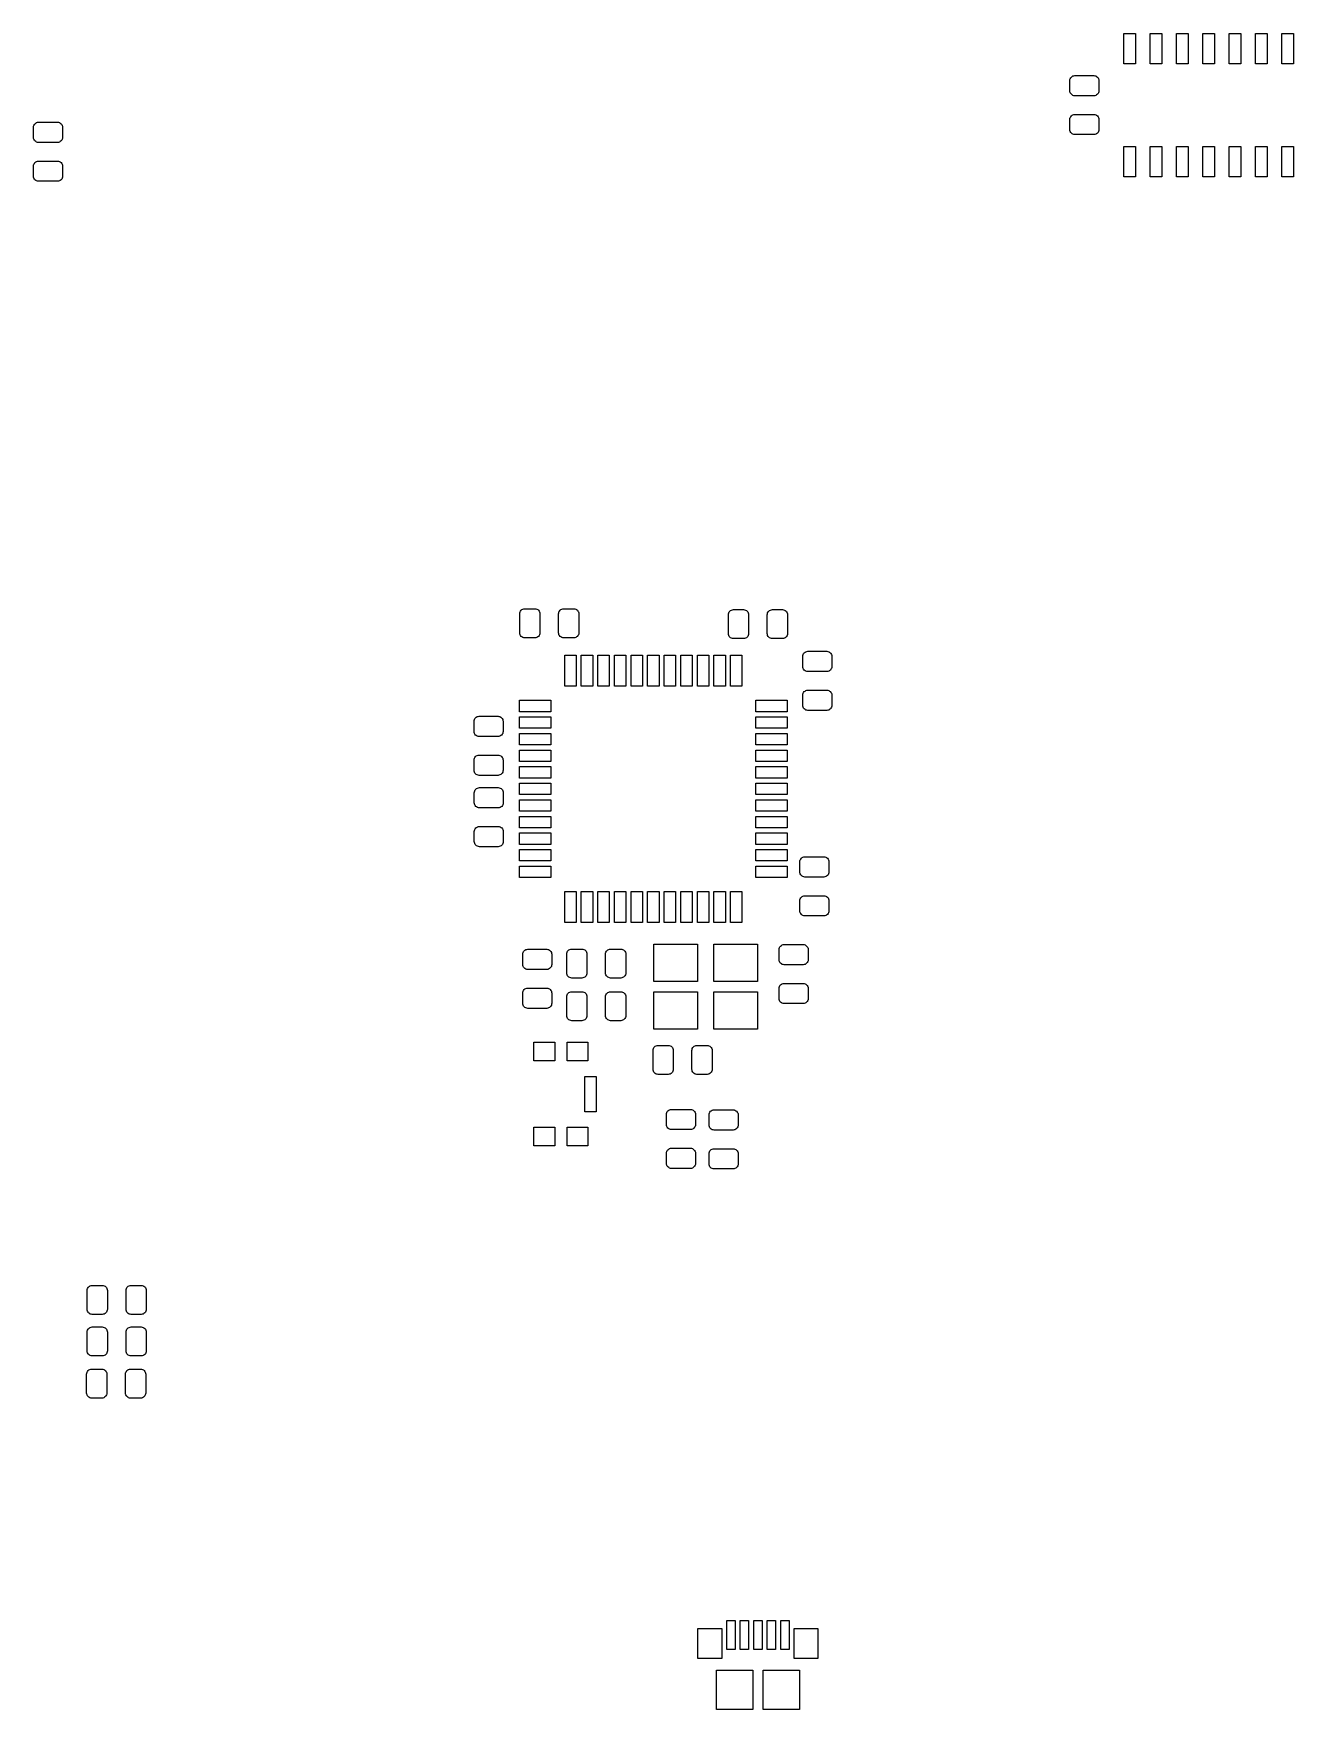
# Model space of a CAD drawing. Extents: x 1.38 to 3.77, y -4.31 to -1.12.
import ezdxf

# ---------------------------------------------------------------- set-up
doc = ezdxf.new("R2010")
doc.units = 0
doc.header["$MEASUREMENT"] = 0
doc.layers.add('BLACK', color=7, linetype='CONTINUOUS')

msp = doc.modelspace()

# ---------------------------------------------------------------- linework, layer by layer
at = {"layer": 'BLACK', "linetype": 'CONTINUOUS'}
for p, q in [((3.4512, -1.18134), (3.4512, -1.12384)), ((3.4512, -1.12384), (3.4732, -1.12384)), ((3.4732, -1.12384), (3.4732, -1.18134)), ((3.5012, -1.18134), (3.5012, -1.12384)), ((3.5012, -1.12384), (3.5232, -1.12384)), ((3.5232, -1.12384), (3.5232, -1.18134)), ((3.5512, -1.18134), (3.5512, -1.12384)), ((3.5512, -1.12384), (3.5732, -1.12384)), ((3.5732, -1.12384), (3.5732, -1.18134)), ((3.6012, -1.18134), (3.6012, -1.12384)), ((3.6012, -1.12384), (3.6232, -1.12384)), ((3.6232, -1.12384), (3.6232, -1.18134)), ((3.6512, -1.18134), (3.6512, -1.12384)), ((3.6512, -1.12384), (3.6732, -1.12384)), ((3.6732, -1.12384), (3.6732, -1.18134)), ((3.7012, -1.18134), (3.7012, -1.12384)), ((3.7012, -1.12384), (3.7232, -1.12384)), ((3.7232, -1.12384), (3.7232, -1.18134)), ((3.7512, -1.18134), (3.7512, -1.12384)), ((3.7512, -1.12384), (3.7732, -1.12384)), ((3.7732, -1.12384), (3.7732, -1.18134)), ((3.34916, -1.20966), (3.35004, -1.20801)), ((3.35004, -1.20801), (3.35124, -1.20655)), ((3.35124, -1.20655), (3.35269, -1.20536)), ((3.35269, -1.20536), (3.35435, -1.20447)), ((3.35435, -1.20447), (3.35615, -1.20392)), ((3.35615, -1.20392), (3.35802, -1.20374)), ((3.35802, -1.20374), (3.39395, -1.20374)), ((3.39395, -1.20374), (3.39582, -1.20392)), ((3.39582, -1.20392), (3.39762, -1.20447)), ((3.39762, -1.20447), (3.39928, -1.20536)), ((3.39928, -1.20536), (3.40073, -1.20655)), ((3.40073, -1.20655), (3.40193, -1.20801)), ((3.40193, -1.20801), (3.40281, -1.20966)), ((3.4732, -1.18134), (3.4512, -1.18134)), ((3.5232, -1.18134), (3.5012, -1.18134)), ((3.5732, -1.18134), (3.5512, -1.18134)), ((3.6232, -1.18134), (3.6012, -1.18134)), ((3.6732, -1.18134), (3.6512, -1.18134)), ((3.7232, -1.18134), (3.7012, -1.18134)), ((3.7732, -1.18134), (3.7512, -1.18134)), ((3.34843, -1.21334), (3.34861, -1.21146)), ((3.34843, -1.23253), (3.34843, -1.21334)), ((3.34861, -1.2344), (3.34843, -1.23253)), ((3.34861, -1.21146), (3.34916, -1.20966)), ((3.34916, -1.2362), (3.34861, -1.2344)), ((3.35004, -1.23786), (3.34916, -1.2362)), ((3.35124, -1.23932), (3.35004, -1.23786)), ((3.35269, -1.24051), (3.35124, -1.23932)), ((3.35435, -1.2414), (3.35269, -1.24051)), ((3.35615, -1.24194), (3.35435, -1.2414)), ((3.39762, -1.2414), (3.39582, -1.24194)), ((3.39928, -1.24051), (3.39762, -1.2414)), ((3.40073, -1.23932), (3.39928, -1.24051)), ((3.40193, -1.23786), (3.40073, -1.23932)), ((3.40281, -1.2362), (3.40193, -1.23786)), ((3.40281, -1.20966), (3.40336, -1.21146)), ((3.40336, -1.2344), (3.40281, -1.2362)), ((3.40336, -1.21146), (3.40354, -1.21334)), ((3.40354, -1.23253), (3.40336, -1.2344)), ((3.40354, -1.21334), (3.40354, -1.23253)), ((3.35802, -1.24213), (3.35615, -1.24194)), ((3.39395, -1.24213), (3.35802, -1.24213)), ((3.39582, -1.24194), (3.39395, -1.24213)), ((1.37992, -1.30192), (1.38011, -1.30005)), ((1.37992, -1.32111), (1.37992, -1.30192)), ((1.38011, -1.30005), (1.38065, -1.29825)), ((1.38065, -1.29825), (1.38154, -1.29659)), ((1.38154, -1.29659), (1.38273, -1.29513)), ((1.38273, -1.29513), (1.38419, -1.29394)), ((1.38419, -1.29394), (1.38585, -1.29305)), ((1.38585, -1.29305), (1.38765, -1.29251)), ((1.38765, -1.29251), (1.38952, -1.29232)), ((1.38952, -1.29232), (1.42544, -1.29232)), ((1.42544, -1.29232), (1.42732, -1.29251)), ((1.42732, -1.29251), (1.42912, -1.29305)), ((1.42912, -1.29305), (1.43077, -1.29394)), ((1.43077, -1.29394), (1.43223, -1.29513)), ((1.43223, -1.29513), (1.43342, -1.29659)), ((1.43342, -1.29659), (1.43431, -1.29825)), ((1.43431, -1.29825), (1.43485, -1.30005)), ((1.43485, -1.30005), (1.43504, -1.30192)), ((1.43504, -1.30192), (1.43504, -1.32111)), ((3.34843, -1.28716), (3.34861, -1.28528)), ((3.34843, -1.30635), (3.34843, -1.28716)), ((3.34861, -1.28528), (3.34916, -1.28348)), ((3.34916, -1.28348), (3.35004, -1.28182)), ((3.35004, -1.28182), (3.35124, -1.28037)), ((3.35124, -1.28037), (3.35269, -1.27918)), ((3.35269, -1.27918), (3.35435, -1.27829)), ((3.35435, -1.27829), (3.35615, -1.27774)), ((3.35615, -1.27774), (3.35802, -1.27756)), ((3.35802, -1.27756), (3.39395, -1.27756)), ((3.39395, -1.27756), (3.39582, -1.27774)), ((3.39582, -1.27774), (3.39762, -1.27829)), ((3.39762, -1.27829), (3.39928, -1.27918)), ((3.39928, -1.27918), (3.40073, -1.28037)), ((3.40073, -1.28037), (3.40193, -1.28182)), ((3.40193, -1.28182), (3.40281, -1.28348)), ((3.40281, -1.28348), (3.40336, -1.28528)), ((3.40336, -1.28528), (3.40354, -1.28716)), ((3.40354, -1.28716), (3.40354, -1.30635)), ((1.38011, -1.32298), (1.37992, -1.32111)), ((1.38065, -1.32478), (1.38011, -1.32298)), ((1.38154, -1.32644), (1.38065, -1.32478)), ((1.38273, -1.3279), (1.38154, -1.32644)), ((1.38419, -1.32909), (1.38273, -1.3279)), ((1.38585, -1.32998), (1.38419, -1.32909)), ((1.38765, -1.33052), (1.38585, -1.32998)), ((1.38952, -1.33071), (1.38765, -1.33052)), ((1.42544, -1.33071), (1.38952, -1.33071)), ((1.42732, -1.33052), (1.42544, -1.33071)), ((1.42912, -1.32998), (1.42732, -1.33052)), ((1.43077, -1.32909), (1.42912, -1.32998)), ((1.43223, -1.3279), (1.43077, -1.32909)), ((1.43342, -1.32644), (1.43223, -1.3279)), ((1.43431, -1.32478), (1.43342, -1.32644)), ((1.43485, -1.32298), (1.43431, -1.32478)), ((1.43504, -1.32111), (1.43485, -1.32298)), ((3.34861, -1.30822), (3.34843, -1.30635)), ((3.34916, -1.31002), (3.34861, -1.30822)), ((3.35004, -1.31168), (3.34916, -1.31002)), ((3.35124, -1.31313), (3.35004, -1.31168)), ((3.35269, -1.31433), (3.35124, -1.31313)), ((3.35435, -1.31521), (3.35269, -1.31433)), ((3.35615, -1.31576), (3.35435, -1.31521)), ((3.35802, -1.31594), (3.35615, -1.31576)), ((3.39395, -1.31594), (3.35802, -1.31594)), ((3.39582, -1.31576), (3.39395, -1.31594)), ((3.39762, -1.31521), (3.39582, -1.31576)), ((3.39928, -1.31433), (3.39762, -1.31521)), ((3.40073, -1.31313), (3.39928, -1.31433)), ((3.40193, -1.31168), (3.40073, -1.31313)), ((3.40281, -1.31002), (3.40193, -1.31168)), ((3.40336, -1.30822), (3.40281, -1.31002)), ((3.40354, -1.30635), (3.40336, -1.30822)), ((1.38273, -1.36895), (1.38419, -1.36776)), ((1.38419, -1.36776), (1.38585, -1.36687)), ((1.38585, -1.36687), (1.38765, -1.36633)), ((1.38765, -1.36633), (1.38952, -1.36614)), ((1.38952, -1.36614), (1.42544, -1.36614)), ((1.42544, -1.36614), (1.42732, -1.36633)), ((1.42732, -1.36633), (1.42912, -1.36687)), ((1.42912, -1.36687), (1.43077, -1.36776)), ((1.43077, -1.36776), (1.43223, -1.36895)), ((3.4512, -1.39584), (3.4512, -1.33834)), ((3.4512, -1.33834), (3.4732, -1.33834)), ((3.4732, -1.33834), (3.4732, -1.39584)), ((3.5012, -1.39584), (3.5012, -1.33834)), ((3.5012, -1.33834), (3.5232, -1.33834)), ((3.5232, -1.33834), (3.5232, -1.39584)), ((3.5512, -1.39584), (3.5512, -1.33834)), ((3.5512, -1.33834), (3.5732, -1.33834)), ((3.5732, -1.33834), (3.5732, -1.39584)), ((3.6012, -1.39584), (3.6012, -1.33834)), ((3.6012, -1.33834), (3.6232, -1.33834)), ((3.6232, -1.33834), (3.6232, -1.39584)), ((3.6512, -1.39584), (3.6512, -1.33834)), ((3.6512, -1.33834), (3.6732, -1.33834)), ((3.6732, -1.33834), (3.6732, -1.39584)), ((3.7012, -1.39584), (3.7012, -1.33834)), ((3.7012, -1.33834), (3.7232, -1.33834)), ((3.7232, -1.33834), (3.7232, -1.39584)), ((3.7512, -1.39584), (3.7512, -1.33834)), ((3.7512, -1.33834), (3.7732, -1.33834)), ((3.7732, -1.33834), (3.7732, -1.39584)), ((1.37992, -1.37574), (1.38011, -1.37387)), ((1.37992, -1.39493), (1.37992, -1.37574)), ((1.38011, -1.3968), (1.37992, -1.39493)), ((1.38011, -1.37387), (1.38065, -1.37207)), ((1.38065, -1.3986), (1.38011, -1.3968)), ((1.38065, -1.37207), (1.38154, -1.37041)), ((1.38154, -1.40026), (1.38065, -1.3986)), ((1.38154, -1.37041), (1.38273, -1.36895)), ((1.38273, -1.40172), (1.38154, -1.40026)), ((1.43223, -1.36895), (1.43342, -1.37041)), ((1.43342, -1.40026), (1.43223, -1.40172)), ((1.43342, -1.37041), (1.43431, -1.37207)), ((1.43431, -1.3986), (1.43342, -1.40026)), ((1.43431, -1.37207), (1.43485, -1.37387)), ((1.43485, -1.3968), (1.43431, -1.3986)), ((1.43485, -1.37387), (1.43504, -1.37574)), ((1.43504, -1.39493), (1.43485, -1.3968)), ((1.43504, -1.37574), (1.43504, -1.39493)), ((3.4732, -1.39584), (3.4512, -1.39584)), ((3.5232, -1.39584), (3.5012, -1.39584)), ((3.5732, -1.39584), (3.5512, -1.39584)), ((3.6232, -1.39584), (3.6012, -1.39584)), ((3.6732, -1.39584), (3.6512, -1.39584)), ((3.7232, -1.39584), (3.7012, -1.39584)), ((3.7732, -1.39584), (3.7512, -1.39584)), ((1.38419, -1.40291), (1.38273, -1.40172)), ((1.38585, -1.4038), (1.38419, -1.40291)), ((1.38765, -1.40434), (1.38585, -1.4038)), ((1.38952, -1.40453), (1.38765, -1.40434)), ((1.42544, -1.40453), (1.38952, -1.40453)), ((1.42732, -1.40434), (1.42544, -1.40453)), ((1.42912, -1.4038), (1.42732, -1.40434)), ((1.43077, -1.40291), (1.42912, -1.4038)), ((1.43223, -1.40172), (1.43077, -1.40291)), ((2.30351, -2.22611), (2.3037, -2.22424)), ((2.30351, -2.26203), (2.30351, -2.22611)), ((2.3037, -2.22424), (2.30424, -2.22244)), ((2.30424, -2.22244), (2.30513, -2.22078)), ((2.30513, -2.22078), (2.30632, -2.21932)), ((2.30632, -2.21932), (2.30778, -2.21813)), ((2.30778, -2.21813), (2.30944, -2.21724)), ((2.30944, -2.21724), (2.31124, -2.2167)), ((2.31124, -2.2167), (2.31311, -2.21651)), ((2.31311, -2.21651), (2.3323, -2.21651)), ((2.3323, -2.21651), (2.33417, -2.2167)), ((2.33417, -2.2167), (2.33597, -2.21724)), ((2.33597, -2.21724), (2.33763, -2.21813)), ((2.33763, -2.21813), (2.33909, -2.21932)), ((2.33909, -2.21932), (2.34028, -2.22078)), ((2.34028, -2.22078), (2.34117, -2.22244)), ((2.34117, -2.22244), (2.34171, -2.22424)), ((2.34171, -2.22424), (2.3419, -2.22611)), ((2.3419, -2.22611), (2.3419, -2.26203)), ((2.37733, -2.22611), (2.37752, -2.22424)), ((2.37733, -2.26203), (2.37733, -2.22611)), ((2.37752, -2.22424), (2.37806, -2.22244)), ((2.37806, -2.22244), (2.37895, -2.22078)), ((2.37895, -2.22078), (2.38014, -2.21932)), ((2.38014, -2.21932), (2.3816, -2.21813)), ((2.3816, -2.21813), (2.38325, -2.21724)), ((2.38325, -2.21724), (2.38505, -2.2167)), ((2.38505, -2.2167), (2.38693, -2.21651)), ((2.38693, -2.21651), (2.40612, -2.21651)), ((2.40612, -2.21651), (2.40799, -2.2167)), ((2.40799, -2.2167), (2.40979, -2.21724)), ((2.40979, -2.21724), (2.41145, -2.21813)), ((2.41145, -2.21813), (2.41291, -2.21932)), ((2.41291, -2.21932), (2.4141, -2.22078)), ((2.4141, -2.22078), (2.41499, -2.22244)), ((2.41499, -2.22244), (2.41553, -2.22424)), ((2.41553, -2.22424), (2.41572, -2.22611)), ((2.41572, -2.22611), (2.41572, -2.26203)), ((2.69987, -2.22768), (2.70005, -2.22581)), ((2.69987, -2.26361), (2.69987, -2.22768)), ((2.70005, -2.22581), (2.7006, -2.22401)), ((2.7006, -2.22401), (2.70149, -2.22235)), ((2.70149, -2.22235), (2.70268, -2.2209)), ((2.70268, -2.2209), (2.70414, -2.2197)), ((2.70414, -2.2197), (2.70579, -2.21882)), ((2.70579, -2.21882), (2.70759, -2.21827)), ((2.70759, -2.21827), (2.70947, -2.21809)), ((2.70947, -2.21809), (2.72866, -2.21809)), ((2.72866, -2.21809), (2.73053, -2.21827)), ((2.73053, -2.21827), (2.73233, -2.21882)), ((2.73233, -2.21882), (2.73399, -2.2197)), ((2.73399, -2.2197), (2.73545, -2.2209)), ((2.73545, -2.2209), (2.73664, -2.22235)), ((2.73664, -2.22235), (2.73753, -2.22401)), ((2.73753, -2.22401), (2.73807, -2.22581)), ((2.73807, -2.22581), (2.73826, -2.22768)), ((2.73826, -2.22768), (2.73826, -2.26361)), ((2.77369, -2.22768), (2.77387, -2.22581)), ((2.77369, -2.26361), (2.77369, -2.22768)), ((2.77387, -2.22581), (2.77442, -2.22401)), ((2.77442, -2.22401), (2.77531, -2.22235)), ((2.77531, -2.22235), (2.7765, -2.2209)), ((2.7765, -2.2209), (2.77795, -2.2197)), ((2.77795, -2.2197), (2.77961, -2.21882)), ((2.77961, -2.21882), (2.78141, -2.21827)), ((2.78141, -2.21827), (2.78329, -2.21809)), ((2.78329, -2.21809), (2.80248, -2.21809)), ((2.80248, -2.21809), (2.80435, -2.21827)), ((2.80435, -2.21827), (2.80615, -2.21882)), ((2.80615, -2.21882), (2.80781, -2.2197)), ((2.80781, -2.2197), (2.80926, -2.2209)), ((2.80926, -2.2209), (2.81046, -2.22235)), ((2.81046, -2.22235), (2.81134, -2.22401)), ((2.81134, -2.22401), (2.81189, -2.22581)), ((2.81189, -2.22581), (2.81207, -2.22768)), ((2.81207, -2.22768), (2.81207, -2.26361)), ((2.3037, -2.26391), (2.30351, -2.26203)), ((2.30424, -2.26571), (2.3037, -2.26391)), ((2.30513, -2.26736), (2.30424, -2.26571)), ((2.30632, -2.26882), (2.30513, -2.26736)), ((2.30778, -2.27001), (2.30632, -2.26882)), ((2.30944, -2.2709), (2.30778, -2.27001)), ((2.31124, -2.27145), (2.30944, -2.2709)), ((2.31311, -2.27163), (2.31124, -2.27145)), ((2.3323, -2.27163), (2.31311, -2.27163)), ((2.33417, -2.27145), (2.3323, -2.27163)), ((2.33597, -2.2709), (2.33417, -2.27145)), ((2.33763, -2.27001), (2.33597, -2.2709)), ((2.33909, -2.26882), (2.33763, -2.27001)), ((2.34028, -2.26736), (2.33909, -2.26882)), ((2.34117, -2.26571), (2.34028, -2.26736)), ((2.34171, -2.26391), (2.34117, -2.26571)), ((2.3419, -2.26203), (2.34171, -2.26391)), ((2.37752, -2.26391), (2.37733, -2.26203)), ((2.37806, -2.26571), (2.37752, -2.26391)), ((2.37895, -2.26736), (2.37806, -2.26571)), ((2.38014, -2.26882), (2.37895, -2.26736)), ((2.3816, -2.27001), (2.38014, -2.26882)), ((2.38325, -2.2709), (2.3816, -2.27001)), ((2.38505, -2.27145), (2.38325, -2.2709)), ((2.38693, -2.27163), (2.38505, -2.27145)), ((2.40612, -2.27163), (2.38693, -2.27163)), ((2.40799, -2.27145), (2.40612, -2.27163)), ((2.40979, -2.2709), (2.40799, -2.27145)), ((2.41145, -2.27001), (2.40979, -2.2709)), ((2.41291, -2.26882), (2.41145, -2.27001)), ((2.4141, -2.26736), (2.41291, -2.26882)), ((2.41499, -2.26571), (2.4141, -2.26736)), ((2.41553, -2.26391), (2.41499, -2.26571)), ((2.41572, -2.26203), (2.41553, -2.26391)), ((2.70005, -2.26548), (2.69987, -2.26361)), ((2.7006, -2.26728), (2.70005, -2.26548)), ((2.70149, -2.26894), (2.7006, -2.26728)), ((2.70268, -2.27039), (2.70149, -2.26894)), ((2.70414, -2.27159), (2.70268, -2.27039)), ((2.70579, -2.27247), (2.70414, -2.27159)), ((2.70759, -2.27302), (2.70579, -2.27247)), ((2.70947, -2.2732), (2.70759, -2.27302)), ((2.72866, -2.2732), (2.70947, -2.2732)), ((2.73053, -2.27302), (2.72866, -2.2732)), ((2.73233, -2.27247), (2.73053, -2.27302)), ((2.73399, -2.27159), (2.73233, -2.27247)), ((2.73545, -2.27039), (2.73399, -2.27159)), ((2.73664, -2.26894), (2.73545, -2.27039)), ((2.73753, -2.26728), (2.73664, -2.26894)), ((2.73807, -2.26548), (2.73753, -2.26728)), ((2.73826, -2.26361), (2.73807, -2.26548)), ((2.77387, -2.26548), (2.77369, -2.26361)), ((2.77442, -2.26728), (2.77387, -2.26548)), ((2.77531, -2.26894), (2.77442, -2.26728)), ((2.7765, -2.27039), (2.77531, -2.26894)), ((2.77795, -2.27159), (2.7765, -2.27039)), ((2.77961, -2.27247), (2.77795, -2.27159)), ((2.78141, -2.27302), (2.77961, -2.27247)), ((2.78329, -2.2732), (2.78141, -2.27302)), ((2.80248, -2.2732), (2.78329, -2.2732)), ((2.80435, -2.27302), (2.80248, -2.2732)), ((2.80615, -2.27247), (2.80435, -2.27302)), ((2.80781, -2.27159), (2.80615, -2.27247)), ((2.80926, -2.27039), (2.80781, -2.27159)), ((2.81046, -2.26894), (2.80926, -2.27039)), ((2.81134, -2.26728), (2.81046, -2.26894)), ((2.81189, -2.26548), (2.81134, -2.26728)), ((2.81207, -2.26361), (2.81189, -2.26548)), ((2.38894, -2.36376), (2.38894, -2.3047)), ((2.38894, -2.3047), (2.4106, -2.3047)), ((2.4106, -2.3047), (2.4106, -2.36376)), ((2.42044, -2.36376), (2.42044, -2.3047)), ((2.42044, -2.3047), (2.44209, -2.3047)), ((2.44209, -2.3047), (2.44209, -2.36376)), ((2.45194, -2.36376), (2.45194, -2.3047)), ((2.45194, -2.3047), (2.47359, -2.3047)), ((2.47359, -2.3047), (2.47359, -2.36376)), ((2.48343, -2.36376), (2.48343, -2.3047)), ((2.48343, -2.3047), (2.50509, -2.3047)), ((2.50509, -2.3047), (2.50509, -2.36376)), ((2.51493, -2.36376), (2.51493, -2.3047)), ((2.51493, -2.3047), (2.53658, -2.3047)), ((2.53658, -2.3047), (2.53658, -2.36376)), ((2.54643, -2.36376), (2.54643, -2.3047)), ((2.54643, -2.3047), (2.56808, -2.3047)), ((2.56808, -2.3047), (2.56808, -2.36376)), ((2.57792, -2.36376), (2.57792, -2.3047)), ((2.57792, -2.3047), (2.59957, -2.3047)), ((2.59957, -2.3047), (2.59957, -2.36376)), ((2.60942, -2.36376), (2.60942, -2.3047)), ((2.60942, -2.3047), (2.63107, -2.3047)), ((2.63107, -2.3047), (2.63107, -2.36376)), ((2.64091, -2.36376), (2.64091, -2.3047)), ((2.64091, -2.3047), (2.66257, -2.3047)), ((2.66257, -2.3047), (2.66257, -2.36376)), ((2.67241, -2.36376), (2.67241, -2.3047)), ((2.67241, -2.3047), (2.69406, -2.3047)), ((2.69406, -2.3047), (2.69406, -2.36376)), ((2.70391, -2.36376), (2.70391, -2.3047)), ((2.70391, -2.3047), (2.72556, -2.3047)), ((2.72556, -2.3047), (2.72556, -2.36376)), ((2.84115, -2.30685), (2.84133, -2.30498)), ((2.84115, -2.32605), (2.84115, -2.30685)), ((2.84133, -2.30498), (2.84188, -2.30318)), ((2.84188, -2.30318), (2.84277, -2.30152)), ((2.84277, -2.30152), (2.84396, -2.30007)), ((2.84396, -2.30007), (2.84541, -2.29887)), ((2.84541, -2.29887), (2.84707, -2.29799)), ((2.84707, -2.29799), (2.84887, -2.29744)), ((2.84887, -2.29744), (2.85075, -2.29726)), ((2.85075, -2.29726), (2.88667, -2.29726)), ((2.88667, -2.29726), (2.88854, -2.29744)), ((2.88854, -2.29744), (2.89034, -2.29799)), ((2.89034, -2.29799), (2.892, -2.29887)), ((2.892, -2.29887), (2.89346, -2.30007)), ((2.89346, -2.30007), (2.89465, -2.30152)), ((2.89465, -2.30152), (2.89554, -2.30318)), ((2.89554, -2.30318), (2.89608, -2.30498)), ((2.89608, -2.30498), (2.89627, -2.30685)), ((2.89627, -2.30685), (2.89627, -2.32605)), ((2.84133, -2.32792), (2.84115, -2.32605)), ((2.84188, -2.32972), (2.84133, -2.32792)), ((2.84277, -2.33138), (2.84188, -2.32972)), ((2.84396, -2.33283), (2.84277, -2.33138)), ((2.84541, -2.33402), (2.84396, -2.33283)), ((2.84707, -2.33491), (2.84541, -2.33402)), ((2.84887, -2.33546), (2.84707, -2.33491)), ((2.85075, -2.33564), (2.84887, -2.33546)), ((2.88667, -2.33564), (2.85075, -2.33564)), ((2.88854, -2.33546), (2.88667, -2.33564)), ((2.89034, -2.33491), (2.88854, -2.33546)), ((2.892, -2.33402), (2.89034, -2.33491)), ((2.89346, -2.33283), (2.892, -2.33402)), ((2.89465, -2.33138), (2.89346, -2.33283)), ((2.89554, -2.32972), (2.89465, -2.33138)), ((2.89608, -2.32792), (2.89554, -2.32972)), ((2.89627, -2.32605), (2.89608, -2.32792)), ((2.4106, -2.36376), (2.38894, -2.36376)), ((2.44209, -2.36376), (2.42044, -2.36376)), ((2.47359, -2.36376), (2.45194, -2.36376)), ((2.50509, -2.36376), (2.48343, -2.36376)), ((2.53658, -2.36376), (2.51493, -2.36376)), ((2.56808, -2.36376), (2.54643, -2.36376)), ((2.59957, -2.36376), (2.57792, -2.36376)), ((2.63107, -2.36376), (2.60942, -2.36376)), ((2.66257, -2.36376), (2.64091, -2.36376)), ((2.69406, -2.36376), (2.67241, -2.36376)), ((2.72556, -2.36376), (2.70391, -2.36376)), ((2.84115, -2.38067), (2.84133, -2.3788)), ((2.84115, -2.39986), (2.84115, -2.38067)), ((2.84133, -2.3788), (2.84188, -2.377)), ((2.84188, -2.377), (2.84277, -2.37534)), ((2.84277, -2.37534), (2.84396, -2.37389)), ((2.84396, -2.37389), (2.84541, -2.37269)), ((2.84541, -2.37269), (2.84707, -2.37181)), ((2.84707, -2.37181), (2.84887, -2.37126)), ((2.84887, -2.37126), (2.85075, -2.37107)), ((2.85075, -2.37107), (2.88667, -2.37107)), ((2.88667, -2.37107), (2.88854, -2.37126)), ((2.88854, -2.37126), (2.89034, -2.37181)), ((2.89034, -2.37181), (2.892, -2.37269)), ((2.892, -2.37269), (2.89346, -2.37389)), ((2.89346, -2.37389), (2.89465, -2.37534)), ((2.89465, -2.37534), (2.89554, -2.377)), ((2.89554, -2.377), (2.89608, -2.3788)), ((2.89608, -2.3788), (2.89627, -2.38067)), ((2.89627, -2.38067), (2.89627, -2.39986)), ((2.30331, -2.41198), (2.30331, -2.39033)), ((2.30331, -2.39033), (2.36237, -2.39033)), ((2.36237, -2.41198), (2.30331, -2.41198)), ((2.36237, -2.39033), (2.36237, -2.41198)), ((2.75213, -2.41198), (2.75213, -2.39033)), ((2.75213, -2.39033), (2.81119, -2.39033)), ((2.81119, -2.41198), (2.75213, -2.41198)), ((2.81119, -2.39033), (2.81119, -2.41198)), ((2.84133, -2.40174), (2.84115, -2.39986)), ((2.84188, -2.40354), (2.84133, -2.40174)), ((2.84277, -2.4052), (2.84188, -2.40354)), ((2.84396, -2.40665), (2.84277, -2.4052)), ((2.84541, -2.40784), (2.84396, -2.40665)), ((2.84707, -2.40873), (2.84541, -2.40784)), ((2.84887, -2.40928), (2.84707, -2.40873)), ((2.85075, -2.40946), (2.84887, -2.40928)), ((2.88667, -2.40946), (2.85075, -2.40946)), ((2.88854, -2.40928), (2.88667, -2.40946)), ((2.89034, -2.40873), (2.88854, -2.40928)), ((2.892, -2.40784), (2.89034, -2.40873)), ((2.89346, -2.40665), (2.892, -2.40784)), ((2.89465, -2.4052), (2.89346, -2.40665)), ((2.89554, -2.40354), (2.89465, -2.4052)), ((2.89608, -2.40174), (2.89554, -2.40354)), ((2.89627, -2.39986), (2.89608, -2.40174)), ((2.2167, -2.43024), (2.21689, -2.42837)), ((2.2167, -2.44944), (2.2167, -2.43024)), ((2.21689, -2.45131), (2.2167, -2.44944)), ((2.21689, -2.42837), (2.21743, -2.42657)), ((2.21743, -2.42657), (2.21832, -2.42491)), ((2.21832, -2.42491), (2.21951, -2.42346)), ((2.21951, -2.42346), (2.22097, -2.42226)), ((2.22097, -2.42226), (2.22262, -2.42138)), ((2.22262, -2.42138), (2.22443, -2.42083)), ((2.22443, -2.42083), (2.2263, -2.42065)), ((2.2263, -2.42065), (2.26222, -2.42065)), ((2.26222, -2.42065), (2.26409, -2.42083)), ((2.26409, -2.42083), (2.26589, -2.42138)), ((2.26589, -2.42138), (2.26755, -2.42226)), ((2.26755, -2.42226), (2.26901, -2.42346)), ((2.26901, -2.42346), (2.2702, -2.42491)), ((2.2702, -2.42491), (2.27109, -2.42657)), ((2.27109, -2.42657), (2.27163, -2.42837)), ((2.27163, -2.42837), (2.27182, -2.43024)), ((2.27182, -2.44944), (2.27163, -2.45131)), ((2.27182, -2.43024), (2.27182, -2.44944)), ((2.30331, -2.44348), (2.30331, -2.42183)), ((2.30331, -2.42183), (2.36237, -2.42183)), ((2.36237, -2.44348), (2.30331, -2.44348)), ((2.36237, -2.42183), (2.36237, -2.44348)), ((2.75213, -2.44348), (2.75213, -2.42183)), ((2.75213, -2.42183), (2.81119, -2.42183)), ((2.81119, -2.44348), (2.75213, -2.44348)), ((2.81119, -2.42183), (2.81119, -2.44348)), ((2.21743, -2.45311), (2.21689, -2.45131)), ((2.21832, -2.45477), (2.21743, -2.45311)), ((2.21951, -2.45622), (2.21832, -2.45477)), ((2.22097, -2.45741), (2.21951, -2.45622)), ((2.22262, -2.4583), (2.22097, -2.45741)), ((2.22443, -2.45885), (2.22262, -2.4583)), ((2.2263, -2.45903), (2.22443, -2.45885)), ((2.26222, -2.45903), (2.2263, -2.45903)), ((2.26409, -2.45885), (2.26222, -2.45903)), ((2.26589, -2.4583), (2.26409, -2.45885)), ((2.26755, -2.45741), (2.26589, -2.4583)), ((2.26901, -2.45622), (2.26755, -2.45741)), ((2.2702, -2.45477), (2.26901, -2.45622)), ((2.27109, -2.45311), (2.2702, -2.45477)), ((2.27163, -2.45131), (2.27109, -2.45311)), ((2.30331, -2.47498), (2.30331, -2.45332)), ((2.30331, -2.45332), (2.36237, -2.45332)), ((2.36237, -2.47498), (2.30331, -2.47498)), ((2.36237, -2.45332), (2.36237, -2.47498)), ((2.75213, -2.47498), (2.75213, -2.45332)), ((2.75213, -2.45332), (2.81119, -2.45332)), ((2.81119, -2.47498), (2.75213, -2.47498)), ((2.81119, -2.45332), (2.81119, -2.47498)), ((2.2167, -2.50406), (2.21689, -2.50219)), ((2.2167, -2.52325), (2.2167, -2.50406)), ((2.21689, -2.50219), (2.21743, -2.50039)), ((2.21743, -2.50039), (2.21832, -2.49873)), ((2.21832, -2.49873), (2.21951, -2.49728)), ((2.21951, -2.49728), (2.22097, -2.49608)), ((2.22097, -2.49608), (2.22262, -2.4952)), ((2.22262, -2.4952), (2.22443, -2.49465)), ((2.22443, -2.49465), (2.2263, -2.49446)), ((2.2263, -2.49446), (2.26222, -2.49446)), ((2.26222, -2.49446), (2.26409, -2.49465)), ((2.26409, -2.49465), (2.26589, -2.4952)), ((2.26589, -2.4952), (2.26755, -2.49608)), ((2.26755, -2.49608), (2.26901, -2.49728)), ((2.26901, -2.49728), (2.2702, -2.49873)), ((2.2702, -2.49873), (2.27109, -2.50039)), ((2.27109, -2.50039), (2.27163, -2.50219)), ((2.27163, -2.50219), (2.27182, -2.50406)), ((2.27182, -2.50406), (2.27182, -2.52325)), ((2.30331, -2.50647), (2.30331, -2.48482)), ((2.30331, -2.48482), (2.36237, -2.48482)), ((2.36237, -2.50647), (2.30331, -2.50647)), ((2.36237, -2.48482), (2.36237, -2.50647)), ((2.75213, -2.50647), (2.75213, -2.48482)), ((2.75213, -2.48482), (2.81119, -2.48482)), ((2.81119, -2.50647), (2.75213, -2.50647)), ((2.81119, -2.48482), (2.81119, -2.50647)), ((2.21689, -2.52513), (2.2167, -2.52325)), ((2.21743, -2.52693), (2.21689, -2.52513)), ((2.21832, -2.52859), (2.21743, -2.52693)), ((2.21951, -2.53004), (2.21832, -2.52859)), ((2.22097, -2.53123), (2.21951, -2.53004)), ((2.22262, -2.53212), (2.22097, -2.53123)), ((2.22443, -2.53267), (2.22262, -2.53212)), ((2.2263, -2.53285), (2.22443, -2.53267)), ((2.26222, -2.53285), (2.2263, -2.53285)), ((2.26409, -2.53267), (2.26222, -2.53285)), ((2.26589, -2.53212), (2.26409, -2.53267)), ((2.26755, -2.53123), (2.26589, -2.53212)), ((2.26901, -2.53004), (2.26755, -2.53123)), ((2.2702, -2.52859), (2.26901, -2.53004)), ((2.27109, -2.52693), (2.2702, -2.52859)), ((2.27163, -2.52513), (2.27109, -2.52693)), ((2.27182, -2.52325), (2.27163, -2.52513)), ((2.30331, -2.53797), (2.30331, -2.51631)), ((2.30331, -2.51631), (2.36237, -2.51631)), ((2.36237, -2.53797), (2.30331, -2.53797)), ((2.36237, -2.51631), (2.36237, -2.53797)), ((2.75213, -2.53797), (2.75213, -2.51631)), ((2.75213, -2.51631), (2.81119, -2.51631)), ((2.81119, -2.53797), (2.75213, -2.53797)), ((2.81119, -2.51631), (2.81119, -2.53797)), ((2.21715, -2.56576), (2.21733, -2.56389)), ((2.21715, -2.58495), (2.21715, -2.56576)), ((2.21733, -2.56389), (2.21788, -2.56209)), ((2.21788, -2.56209), (2.21877, -2.56043)), ((2.21877, -2.56043), (2.21996, -2.55898)), ((2.21996, -2.55898), (2.22141, -2.55778)), ((2.22141, -2.55778), (2.22307, -2.5569)), ((2.22307, -2.5569), (2.22487, -2.55635)), ((2.22487, -2.55635), (2.22675, -2.55617)), ((2.22675, -2.55617), (2.26267, -2.55617)), ((2.26267, -2.55617), (2.26454, -2.55635)), ((2.26454, -2.55635), (2.26634, -2.5569)), ((2.26634, -2.5569), (2.268, -2.55778)), ((2.268, -2.55778), (2.26946, -2.55898)), ((2.26946, -2.55898), (2.27065, -2.56043)), ((2.27065, -2.56043), (2.27154, -2.56209)), ((2.27154, -2.56209), (2.27208, -2.56389)), ((2.27208, -2.56389), (2.27227, -2.56576)), ((2.27227, -2.56576), (2.27227, -2.58495)), ((2.30331, -2.56946), (2.30331, -2.54781)), ((2.30331, -2.54781), (2.36237, -2.54781)), ((2.36237, -2.56946), (2.30331, -2.56946)), ((2.36237, -2.54781), (2.36237, -2.56946)), ((2.75213, -2.56946), (2.75213, -2.54781)), ((2.75213, -2.54781), (2.81119, -2.54781)), ((2.81119, -2.56946), (2.75213, -2.56946)), ((2.81119, -2.54781), (2.81119, -2.56946)), ((2.21733, -2.58683), (2.21715, -2.58495)), ((2.21788, -2.58863), (2.21733, -2.58683)), ((2.21877, -2.59029), (2.21788, -2.58863)), ((2.21996, -2.59174), (2.21877, -2.59029)), ((2.22141, -2.59293), (2.21996, -2.59174)), ((2.22307, -2.59382), (2.22141, -2.59293)), ((2.22487, -2.59437), (2.22307, -2.59382)), ((2.22675, -2.59455), (2.22487, -2.59437)), ((2.26267, -2.59455), (2.22675, -2.59455)), ((2.26454, -2.59437), (2.26267, -2.59455)), ((2.26634, -2.59382), (2.26454, -2.59437)), ((2.268, -2.59293), (2.26634, -2.59382)), ((2.26946, -2.59174), (2.268, -2.59293)), ((2.27065, -2.59029), (2.26946, -2.59174)), ((2.27154, -2.58863), (2.27065, -2.59029)), ((2.27208, -2.58683), (2.27154, -2.58863)), ((2.27227, -2.58495), (2.27208, -2.58683)), ((2.30331, -2.60096), (2.30331, -2.57931)), ((2.30331, -2.57931), (2.36237, -2.57931)), ((2.36237, -2.60096), (2.30331, -2.60096)), ((2.36237, -2.57931), (2.36237, -2.60096)), ((2.75213, -2.60096), (2.75213, -2.57931)), ((2.75213, -2.57931), (2.81119, -2.57931)), ((2.81119, -2.60096), (2.75213, -2.60096)), ((2.81119, -2.57931), (2.81119, -2.60096)), ((2.21715, -2.63958), (2.21733, -2.63771)), ((2.21715, -2.65877), (2.21715, -2.63958)), ((2.21733, -2.63771), (2.21788, -2.63591)), ((2.21788, -2.63591), (2.21877, -2.63425)), ((2.21877, -2.63425), (2.21996, -2.63279)), ((2.21996, -2.63279), (2.22141, -2.6316)), ((2.22141, -2.6316), (2.22307, -2.63071)), ((2.22307, -2.63071), (2.22487, -2.63017)), ((2.22487, -2.63017), (2.22675, -2.62998)), ((2.22675, -2.62998), (2.26267, -2.62998)), ((2.26267, -2.62998), (2.26454, -2.63017)), ((2.26454, -2.63017), (2.26634, -2.63071)), ((2.26634, -2.63071), (2.268, -2.6316)), ((2.268, -2.6316), (2.26946, -2.63279)), ((2.26946, -2.63279), (2.27065, -2.63425)), ((2.27065, -2.63425), (2.27154, -2.63591)), ((2.27154, -2.63591), (2.27208, -2.63771)), ((2.27208, -2.63771), (2.27227, -2.63958)), ((2.27227, -2.63958), (2.27227, -2.65877)), ((2.30331, -2.63246), (2.30331, -2.6108)), ((2.30331, -2.6108), (2.36237, -2.6108)), ((2.36237, -2.63246), (2.30331, -2.63246)), ((2.36237, -2.6108), (2.36237, -2.63246)), ((2.75213, -2.63246), (2.75213, -2.6108)), ((2.75213, -2.6108), (2.81119, -2.6108)), ((2.81119, -2.63246), (2.75213, -2.63246)), ((2.81119, -2.6108), (2.81119, -2.63246)), ((2.21733, -2.66065), (2.21715, -2.65877)), ((2.21788, -2.66245), (2.21733, -2.66065)), ((2.21877, -2.66411), (2.21788, -2.66245)), ((2.21996, -2.66556), (2.21877, -2.66411)), ((2.22141, -2.66675), (2.21996, -2.66556)), ((2.22307, -2.66764), (2.22141, -2.66675)), ((2.22487, -2.66819), (2.22307, -2.66764)), ((2.22675, -2.66837), (2.22487, -2.66819)), ((2.26267, -2.66837), (2.22675, -2.66837)), ((2.26454, -2.66819), (2.26267, -2.66837)), ((2.26634, -2.66764), (2.26454, -2.66819)), ((2.268, -2.66675), (2.26634, -2.66764)), ((2.26946, -2.66556), (2.268, -2.66675)), ((2.27065, -2.66411), (2.26946, -2.66556)), ((2.27154, -2.66245), (2.27065, -2.66411)), ((2.27208, -2.66065), (2.27154, -2.66245)), ((2.27227, -2.65877), (2.27208, -2.66065)), ((2.30331, -2.66395), (2.30331, -2.6423)), ((2.30331, -2.6423), (2.36237, -2.6423)), ((2.36237, -2.66395), (2.30331, -2.66395)), ((2.30331, -2.69545), (2.30331, -2.6738)), ((2.30331, -2.6738), (2.36237, -2.6738)), ((2.36237, -2.6423), (2.36237, -2.66395)), ((2.36237, -2.6738), (2.36237, -2.69545)), ((2.75213, -2.66395), (2.75213, -2.6423)), ((2.75213, -2.6423), (2.81119, -2.6423)), ((2.81119, -2.66395), (2.75213, -2.66395)), ((2.75213, -2.69545), (2.75213, -2.6738)), ((2.75213, -2.6738), (2.81119, -2.6738)), ((2.81119, -2.6423), (2.81119, -2.66395)), ((2.81119, -2.6738), (2.81119, -2.69545)), ((2.36237, -2.69545), (2.30331, -2.69545)), ((2.30331, -2.72694), (2.30331, -2.70529)), ((2.30331, -2.70529), (2.36237, -2.70529)), ((2.36237, -2.70529), (2.36237, -2.72694)), ((2.81119, -2.69545), (2.75213, -2.69545)), ((2.75213, -2.72694), (2.75213, -2.70529)), ((2.75213, -2.70529), (2.81119, -2.70529)), ((2.81119, -2.70529), (2.81119, -2.72694)), ((2.8356, -2.69717), (2.83578, -2.6953)), ((2.8356, -2.71636), (2.8356, -2.69717)), ((2.83578, -2.6953), (2.83633, -2.6935)), ((2.83633, -2.6935), (2.83722, -2.69184)), ((2.83722, -2.69184), (2.83841, -2.69039)), ((2.83841, -2.69039), (2.83986, -2.68919)), ((2.83986, -2.68919), (2.84152, -2.68831)), ((2.84152, -2.68831), (2.84332, -2.68776)), ((2.84332, -2.68776), (2.84519, -2.68757)), ((2.84519, -2.68757), (2.88112, -2.68757)), ((2.88112, -2.68757), (2.88299, -2.68776)), ((2.88299, -2.68776), (2.88479, -2.68831)), ((2.88479, -2.68831), (2.88645, -2.68919)), ((2.88645, -2.68919), (2.88791, -2.69039)), ((2.88791, -2.69039), (2.8891, -2.69184)), ((2.8891, -2.69184), (2.88999, -2.6935)), ((2.88999, -2.6935), (2.89053, -2.6953)), ((2.89053, -2.6953), (2.89072, -2.69717)), ((2.89072, -2.69717), (2.89072, -2.71636)), ((2.36237, -2.72694), (2.30331, -2.72694)), ((2.81119, -2.72694), (2.75213, -2.72694)), ((2.83578, -2.71824), (2.8356, -2.71636)), ((2.83633, -2.72004), (2.83578, -2.71824)), ((2.83722, -2.7217), (2.83633, -2.72004)), ((2.83841, -2.72315), (2.83722, -2.7217)), ((2.83986, -2.72434), (2.83841, -2.72315)), ((2.84152, -2.72523), (2.83986, -2.72434)), ((2.84332, -2.72578), (2.84152, -2.72523)), ((2.84519, -2.72596), (2.84332, -2.72578)), ((2.88112, -2.72596), (2.84519, -2.72596)), ((2.88299, -2.72578), (2.88112, -2.72596)), ((2.88479, -2.72523), (2.88299, -2.72578)), ((2.88645, -2.72434), (2.88479, -2.72523)), ((2.88791, -2.72315), (2.88645, -2.72434)), ((2.8891, -2.7217), (2.88791, -2.72315)), ((2.88999, -2.72004), (2.8891, -2.7217)), ((2.89053, -2.71824), (2.88999, -2.72004)), ((2.89072, -2.71636), (2.89053, -2.71824)), ((2.38894, -2.81257), (2.38894, -2.75352)), ((2.38894, -2.75352), (2.4106, -2.75352)), ((2.4106, -2.75352), (2.4106, -2.81257)), ((2.42044, -2.81257), (2.42044, -2.75352)), ((2.42044, -2.75352), (2.44209, -2.75352)), ((2.44209, -2.75352), (2.44209, -2.81257)), ((2.45194, -2.81257), (2.45194, -2.75352)), ((2.45194, -2.75352), (2.47359, -2.75352)), ((2.47359, -2.75352), (2.47359, -2.81257)), ((2.48343, -2.81257), (2.48343, -2.75352)), ((2.48343, -2.75352), (2.50509, -2.75352)), ((2.50509, -2.75352), (2.50509, -2.81257)), ((2.51493, -2.81257), (2.51493, -2.75352)), ((2.51493, -2.75352), (2.53658, -2.75352)), ((2.53658, -2.75352), (2.53658, -2.81257)), ((2.54643, -2.81257), (2.54643, -2.75352)), ((2.54643, -2.75352), (2.56808, -2.75352)), ((2.56808, -2.75352), (2.56808, -2.81257)), ((2.57792, -2.81257), (2.57792, -2.75352)), ((2.57792, -2.75352), (2.59957, -2.75352)), ((2.59957, -2.75352), (2.59957, -2.81257)), ((2.60942, -2.81257), (2.60942, -2.75352)), ((2.60942, -2.75352), (2.63107, -2.75352)), ((2.63107, -2.75352), (2.63107, -2.81257)), ((2.64091, -2.81257), (2.64091, -2.75352)), ((2.64091, -2.75352), (2.66257, -2.75352)), ((2.66257, -2.75352), (2.66257, -2.81257)), ((2.67241, -2.81257), (2.67241, -2.75352)), ((2.67241, -2.75352), (2.69406, -2.75352)), ((2.69406, -2.75352), (2.69406, -2.81257)), ((2.70391, -2.81257), (2.70391, -2.75352)), ((2.70391, -2.75352), (2.72556, -2.75352)), ((2.72556, -2.75352), (2.72556, -2.81257)), ((2.8356, -2.77099), (2.83578, -2.76912)), ((2.83578, -2.76912), (2.83633, -2.76732)), ((2.83633, -2.76732), (2.83722, -2.76566)), ((2.83722, -2.76566), (2.83841, -2.7642)), ((2.83841, -2.7642), (2.83986, -2.76301)), ((2.83986, -2.76301), (2.84152, -2.76212)), ((2.84152, -2.76212), (2.84332, -2.76158)), ((2.84332, -2.76158), (2.84519, -2.76139)), ((2.84519, -2.76139), (2.88112, -2.76139)), ((2.88112, -2.76139), (2.88299, -2.76158)), ((2.88299, -2.76158), (2.88479, -2.76212)), ((2.88479, -2.76212), (2.88645, -2.76301)), ((2.88645, -2.76301), (2.88791, -2.7642)), ((2.88791, -2.7642), (2.8891, -2.76566)), ((2.8891, -2.76566), (2.88999, -2.76732)), ((2.88999, -2.76732), (2.89053, -2.76912)), ((2.89053, -2.76912), (2.89072, -2.77099)), ((2.8356, -2.79018), (2.8356, -2.77099)), ((2.83578, -2.79206), (2.8356, -2.79018)), ((2.83633, -2.79386), (2.83578, -2.79206)), ((2.83722, -2.79551), (2.83633, -2.79386)), ((2.83841, -2.79697), (2.83722, -2.79551)), ((2.83986, -2.79816), (2.83841, -2.79697)), ((2.84152, -2.79905), (2.83986, -2.79816)), ((2.84332, -2.7996), (2.84152, -2.79905)), ((2.84519, -2.79978), (2.84332, -2.7996)), ((2.88112, -2.79978), (2.84519, -2.79978)), ((2.88299, -2.7996), (2.88112, -2.79978)), ((2.88479, -2.79905), (2.88299, -2.7996)), ((2.88645, -2.79816), (2.88479, -2.79905)), ((2.88791, -2.79697), (2.88645, -2.79816)), ((2.8891, -2.79551), (2.88791, -2.79697)), ((2.88999, -2.79386), (2.8891, -2.79551)), ((2.89053, -2.79206), (2.88999, -2.79386)), ((2.89072, -2.79018), (2.89053, -2.79206)), ((2.89072, -2.77099), (2.89072, -2.79018)), ((2.4106, -2.81257), (2.38894, -2.81257)), ((2.44209, -2.81257), (2.42044, -2.81257)), ((2.47359, -2.81257), (2.45194, -2.81257)), ((2.50509, -2.81257), (2.48343, -2.81257)), ((2.53658, -2.81257), (2.51493, -2.81257)), ((2.56808, -2.81257), (2.54643, -2.81257)), ((2.59957, -2.81257), (2.57792, -2.81257)), ((2.63107, -2.81257), (2.60942, -2.81257)), ((2.66257, -2.81257), (2.64091, -2.81257)), ((2.69406, -2.81257), (2.67241, -2.81257)), ((2.72556, -2.81257), (2.70391, -2.81257)), ((2.31196, -2.86598), (2.31341, -2.86478)), ((2.31341, -2.86478), (2.31507, -2.8639)), ((2.31507, -2.8639), (2.31687, -2.86335)), ((2.31687, -2.86335), (2.31875, -2.86317)), ((2.31875, -2.86317), (2.35467, -2.86317)), ((2.35467, -2.86317), (2.35654, -2.86335)), ((2.35654, -2.86335), (2.35834, -2.8639)), ((2.35834, -2.8639), (2.36, -2.86478)), ((2.36, -2.86478), (2.36146, -2.86598)), ((2.39551, -2.86552), (2.39696, -2.86433)), ((2.39696, -2.86433), (2.39862, -2.86344)), ((2.39862, -2.86344), (2.40042, -2.86289)), ((2.40042, -2.86289), (2.40229, -2.86271)), ((2.40229, -2.86271), (2.42149, -2.86271)), ((2.42149, -2.86271), (2.42336, -2.86289)), ((2.42336, -2.86289), (2.42516, -2.86344)), ((2.42516, -2.86344), (2.42682, -2.86433)), ((2.42682, -2.86433), (2.42827, -2.86552)), ((2.46933, -2.86552), (2.47078, -2.86433)), ((2.47078, -2.86433), (2.47244, -2.86344)), ((2.47244, -2.86344), (2.47424, -2.86289)), ((2.47424, -2.86289), (2.47611, -2.86271)), ((2.47611, -2.86271), (2.49531, -2.86271)), ((2.49531, -2.86271), (2.49718, -2.86289)), ((2.49718, -2.86289), (2.49898, -2.86344)), ((2.49898, -2.86344), (2.50064, -2.86433)), ((2.50064, -2.86433), (2.50209, -2.86552)), ((2.55828, -2.92443), (2.55828, -2.85356)), ((2.55828, -2.85356), (2.64096, -2.85356)), ((2.64096, -2.85356), (2.64096, -2.92443)), ((2.67246, -2.92443), (2.67246, -2.85356)), ((2.67246, -2.85356), (2.75513, -2.85356)), ((2.75513, -2.85356), (2.75513, -2.92443)), ((2.79615, -2.86376), (2.79633, -2.86189)), ((2.79615, -2.88295), (2.79615, -2.86376)), ((2.79633, -2.86189), (2.79688, -2.86009)), ((2.79688, -2.86009), (2.79777, -2.85843)), ((2.79777, -2.85843), (2.79896, -2.85698)), ((2.79896, -2.85698), (2.80041, -2.85578)), ((2.80041, -2.85578), (2.80207, -2.8549)), ((2.80207, -2.8549), (2.80387, -2.85435)), ((2.80387, -2.85435), (2.80575, -2.85417)), ((2.80575, -2.85417), (2.84167, -2.85417)), ((2.84167, -2.85417), (2.84354, -2.85435)), ((2.84354, -2.85435), (2.84534, -2.8549)), ((2.84534, -2.8549), (2.847, -2.85578)), ((2.847, -2.85578), (2.84846, -2.85698)), ((2.84846, -2.85698), (2.84965, -2.85843)), ((2.84965, -2.85843), (2.85054, -2.86009)), ((2.85054, -2.86009), (2.85108, -2.86189)), ((2.85108, -2.86189), (2.85127, -2.86376)), ((2.85127, -2.86376), (2.85127, -2.88295)), ((2.30915, -2.87276), (2.30933, -2.87089)), ((2.30915, -2.89195), (2.30915, -2.87276)), ((2.30933, -2.89383), (2.30915, -2.89195)), ((2.30933, -2.87089), (2.30988, -2.86909)), ((2.30988, -2.89563), (2.30933, -2.89383)), ((2.30988, -2.86909), (2.31077, -2.86743)), ((2.31077, -2.89729), (2.30988, -2.89563)), ((2.31077, -2.86743), (2.31196, -2.86598)), ((2.36146, -2.86598), (2.36265, -2.86743)), ((2.36265, -2.86743), (2.36354, -2.86909)), ((2.36354, -2.89563), (2.36265, -2.89729)), ((2.36354, -2.86909), (2.36408, -2.87089)), ((2.36408, -2.89383), (2.36354, -2.89563)), ((2.36408, -2.87089), (2.36427, -2.87276)), ((2.36427, -2.89195), (2.36408, -2.89383)), ((2.36427, -2.87276), (2.36427, -2.89195)), ((2.3927, -2.87231), (2.39288, -2.87043)), ((2.3927, -2.90823), (2.3927, -2.87231)), ((2.39288, -2.87043), (2.39343, -2.86863)), ((2.39343, -2.86863), (2.39431, -2.86697)), ((2.39431, -2.86697), (2.39551, -2.86552)), ((2.42827, -2.86552), (2.42947, -2.86697)), ((2.42947, -2.86697), (2.43035, -2.86863)), ((2.43035, -2.86863), (2.4309, -2.87043)), ((2.4309, -2.87043), (2.43108, -2.87231)), ((2.43108, -2.87231), (2.43108, -2.90823)), ((2.46652, -2.87231), (2.4667, -2.87043)), ((2.46652, -2.90823), (2.46652, -2.87231)), ((2.4667, -2.87043), (2.46725, -2.86863)), ((2.46725, -2.86863), (2.46813, -2.86697)), ((2.46813, -2.86697), (2.46933, -2.86552)), ((2.50209, -2.86552), (2.50328, -2.86697)), ((2.50328, -2.86697), (2.50417, -2.86863)), ((2.50417, -2.86863), (2.50472, -2.87043)), ((2.50472, -2.87043), (2.5049, -2.87231)), ((2.5049, -2.87231), (2.5049, -2.90823)), ((2.79633, -2.88483), (2.79615, -2.88295)), ((2.79688, -2.88663), (2.79633, -2.88483)), ((2.79777, -2.88829), (2.79688, -2.88663)), ((2.79896, -2.88974), (2.79777, -2.88829)), ((2.80041, -2.89093), (2.79896, -2.88974)), ((2.80207, -2.89182), (2.80041, -2.89093)), ((2.80387, -2.89237), (2.80207, -2.89182)), ((2.80575, -2.89255), (2.80387, -2.89237)), ((2.84167, -2.89255), (2.80575, -2.89255)), ((2.84354, -2.89237), (2.84167, -2.89255)), ((2.84534, -2.89182), (2.84354, -2.89237)), ((2.847, -2.89093), (2.84534, -2.89182)), ((2.84846, -2.88974), (2.847, -2.89093)), ((2.84965, -2.88829), (2.84846, -2.88974)), ((2.85054, -2.88663), (2.84965, -2.88829)), ((2.85108, -2.88483), (2.85054, -2.88663)), ((2.85127, -2.88295), (2.85108, -2.88483)), ((2.31196, -2.89874), (2.31077, -2.89729)), ((2.31341, -2.89993), (2.31196, -2.89874)), ((2.31507, -2.90082), (2.31341, -2.89993)), ((2.31687, -2.90137), (2.31507, -2.90082)), ((2.31875, -2.90155), (2.31687, -2.90137)), ((2.35467, -2.90155), (2.31875, -2.90155)), ((2.35654, -2.90137), (2.35467, -2.90155)), ((2.35834, -2.90082), (2.35654, -2.90137)), ((2.36, -2.89993), (2.35834, -2.90082)), ((2.36146, -2.89874), (2.36, -2.89993)), ((2.36265, -2.89729), (2.36146, -2.89874)), ((2.39288, -2.9101), (2.3927, -2.90823)), ((2.39343, -2.9119), (2.39288, -2.9101)), ((2.39431, -2.91356), (2.39343, -2.9119)), ((2.39551, -2.91502), (2.39431, -2.91356)), ((2.39696, -2.91621), (2.39551, -2.91502)), ((2.39862, -2.9171), (2.39696, -2.91621)), ((2.40042, -2.91764), (2.39862, -2.9171)), ((2.40229, -2.91783), (2.40042, -2.91764)), ((2.42149, -2.91783), (2.40229, -2.91783)), ((2.42336, -2.91764), (2.42149, -2.91783)), ((2.42516, -2.9171), (2.42336, -2.91764)), ((2.42682, -2.91621), (2.42516, -2.9171)), ((2.42827, -2.91502), (2.42682, -2.91621)), ((2.42947, -2.91356), (2.42827, -2.91502)), ((2.43035, -2.9119), (2.42947, -2.91356)), ((2.4309, -2.9101), (2.43035, -2.9119)), ((2.43108, -2.90823), (2.4309, -2.9101)), ((2.4667, -2.9101), (2.46652, -2.90823)), ((2.46725, -2.9119), (2.4667, -2.9101)), ((2.46813, -2.91356), (2.46725, -2.9119)), ((2.46933, -2.91502), (2.46813, -2.91356)), ((2.47078, -2.91621), (2.46933, -2.91502)), ((2.47244, -2.9171), (2.47078, -2.91621)), ((2.47424, -2.91764), (2.47244, -2.9171)), ((2.47611, -2.91783), (2.47424, -2.91764)), ((2.49531, -2.91783), (2.47611, -2.91783)), ((2.49718, -2.91764), (2.49531, -2.91783)), ((2.49898, -2.9171), (2.49718, -2.91764)), ((2.50064, -2.91621), (2.49898, -2.9171)), ((2.50209, -2.91502), (2.50064, -2.91621)), ((2.50328, -2.91356), (2.50209, -2.91502)), ((2.50417, -2.9119), (2.50328, -2.91356)), ((2.50472, -2.9101), (2.50417, -2.9119)), ((2.5049, -2.90823), (2.50472, -2.9101)), ((2.64096, -2.92443), (2.55828, -2.92443)), ((2.75513, -2.92443), (2.67246, -2.92443)), ((2.80207, -2.92871), (2.80387, -2.92817)), ((2.80387, -2.92817), (2.80575, -2.92798)), ((2.80575, -2.92798), (2.84167, -2.92798)), ((2.84167, -2.92798), (2.84354, -2.92817)), ((2.84354, -2.92817), (2.84534, -2.92871)), ((2.30915, -2.94658), (2.30933, -2.94471)), ((2.30915, -2.96577), (2.30915, -2.94658)), ((2.30933, -2.94471), (2.30988, -2.94291)), ((2.30988, -2.94291), (2.31077, -2.94125)), ((2.31077, -2.94125), (2.31196, -2.93979)), ((2.31196, -2.93979), (2.31341, -2.9386)), ((2.31341, -2.9386), (2.31507, -2.93771)), ((2.31507, -2.93771), (2.31687, -2.93717)), ((2.31687, -2.93717), (2.31875, -2.93698)), ((2.31875, -2.93698), (2.35467, -2.93698)), ((2.35467, -2.93698), (2.35654, -2.93717)), ((2.35654, -2.93717), (2.35834, -2.93771)), ((2.35834, -2.93771), (2.36, -2.9386)), ((2.36, -2.9386), (2.36146, -2.93979)), ((2.36146, -2.93979), (2.36265, -2.94125)), ((2.36265, -2.94125), (2.36354, -2.94291)), ((2.36354, -2.94291), (2.36408, -2.94471)), ((2.36408, -2.94471), (2.36427, -2.94658)), ((2.36427, -2.94658), (2.36427, -2.96577)), ((2.3927, -2.95331), (2.39288, -2.95143)), ((2.3927, -2.98923), (2.3927, -2.95331)), ((2.39288, -2.95143), (2.39343, -2.94963)), ((2.39343, -2.94963), (2.39431, -2.94797)), ((2.39431, -2.94797), (2.39551, -2.94652)), ((2.39551, -2.94652), (2.39696, -2.94533)), ((2.39696, -2.94533), (2.39862, -2.94444)), ((2.39862, -2.94444), (2.40042, -2.94389)), ((2.40042, -2.94389), (2.40229, -2.94371)), ((2.40229, -2.94371), (2.42149, -2.94371)), ((2.42149, -2.94371), (2.42336, -2.94389)), ((2.42336, -2.94389), (2.42516, -2.94444)), ((2.42516, -2.94444), (2.42682, -2.94533)), ((2.42682, -2.94533), (2.42827, -2.94652)), ((2.42827, -2.94652), (2.42947, -2.94797)), ((2.42947, -2.94797), (2.43035, -2.94963)), ((2.43035, -2.94963), (2.4309, -2.95143)), ((2.4309, -2.95143), (2.43108, -2.95331)), ((2.43108, -2.95331), (2.43108, -2.98923)), ((2.46652, -2.95331), (2.4667, -2.95143)), ((2.46652, -2.98923), (2.46652, -2.95331)), ((2.4667, -2.95143), (2.46725, -2.94963)), ((2.46725, -2.94963), (2.46813, -2.94797)), ((2.46813, -2.94797), (2.46933, -2.94652)), ((2.46933, -2.94652), (2.47078, -2.94533)), ((2.47078, -2.94533), (2.47244, -2.94444)), ((2.47244, -2.94444), (2.47424, -2.94389)), ((2.47424, -2.94389), (2.47611, -2.94371)), ((2.47611, -2.94371), (2.49531, -2.94371)), ((2.49531, -2.94371), (2.49718, -2.94389)), ((2.49718, -2.94389), (2.49898, -2.94444)), ((2.49898, -2.94444), (2.50064, -2.94533)), ((2.50064, -2.94533), (2.50209, -2.94652)), ((2.50209, -2.94652), (2.50328, -2.94797)), ((2.50328, -2.94797), (2.50417, -2.94963)), ((2.50417, -2.94963), (2.50472, -2.95143)), ((2.50472, -2.95143), (2.5049, -2.95331)), ((2.5049, -2.95331), (2.5049, -2.98923)), ((2.55828, -3.01498), (2.55828, -2.94411)), ((2.55828, -2.94411), (2.64096, -2.94411)), ((2.64096, -2.94411), (2.64096, -3.01498)), ((2.67246, -3.01498), (2.67246, -2.94411)), ((2.67246, -2.94411), (2.75513, -2.94411)), ((2.75513, -2.94411), (2.75513, -3.01498)), ((2.79615, -2.93758), (2.79633, -2.93571)), ((2.79615, -2.95677), (2.79615, -2.93758)), ((2.79633, -2.95865), (2.79615, -2.95677)), ((2.79633, -2.93571), (2.79688, -2.93391)), ((2.79688, -2.96045), (2.79633, -2.95865)), ((2.79688, -2.93391), (2.79777, -2.93225)), ((2.79777, -2.93225), (2.79896, -2.93079)), ((2.79896, -2.93079), (2.80041, -2.9296)), ((2.80041, -2.9296), (2.80207, -2.92871)), ((2.84534, -2.92871), (2.847, -2.9296)), ((2.847, -2.9296), (2.84846, -2.93079)), ((2.84846, -2.93079), (2.84965, -2.93225)), ((2.84965, -2.93225), (2.85054, -2.93391)), ((2.85054, -2.93391), (2.85108, -2.93571)), ((2.85108, -2.95865), (2.85054, -2.96045)), ((2.85108, -2.93571), (2.85127, -2.93758)), ((2.85127, -2.95677), (2.85108, -2.95865)), ((2.85127, -2.93758), (2.85127, -2.95677)), ((2.30933, -2.96765), (2.30915, -2.96577)), ((2.30988, -2.96945), (2.30933, -2.96765)), ((2.31077, -2.97111), (2.30988, -2.96945)), ((2.31196, -2.97256), (2.31077, -2.97111)), ((2.31341, -2.97375), (2.31196, -2.97256)), ((2.31507, -2.97464), (2.31341, -2.97375)), ((2.31687, -2.97519), (2.31507, -2.97464)), ((2.31875, -2.97537), (2.31687, -2.97519)), ((2.35467, -2.97537), (2.31875, -2.97537)), ((2.35654, -2.97519), (2.35467, -2.97537)), ((2.35834, -2.97464), (2.35654, -2.97519)), ((2.36, -2.97375), (2.35834, -2.97464)), ((2.36146, -2.97256), (2.36, -2.97375)), ((2.36265, -2.97111), (2.36146, -2.97256)), ((2.36354, -2.96945), (2.36265, -2.97111)), ((2.36408, -2.96765), (2.36354, -2.96945)), ((2.36427, -2.96577), (2.36408, -2.96765)), ((2.39288, -2.9911), (2.3927, -2.98923)), ((2.39343, -2.9929), (2.39288, -2.9911)), ((2.4309, -2.9911), (2.43035, -2.9929)), ((2.43108, -2.98923), (2.4309, -2.9911)), ((2.4667, -2.9911), (2.46652, -2.98923)), ((2.46725, -2.9929), (2.4667, -2.9911)), ((2.50472, -2.9911), (2.50417, -2.9929)), ((2.5049, -2.98923), (2.50472, -2.9911)), ((2.79777, -2.96211), (2.79688, -2.96045)), ((2.79896, -2.96356), (2.79777, -2.96211)), ((2.80041, -2.96475), (2.79896, -2.96356)), ((2.80207, -2.96564), (2.80041, -2.96475)), ((2.80387, -2.96619), (2.80207, -2.96564)), ((2.80575, -2.96637), (2.80387, -2.96619)), ((2.84167, -2.96637), (2.80575, -2.96637)), ((2.84354, -2.96619), (2.84167, -2.96637)), ((2.84534, -2.96564), (2.84354, -2.96619)), ((2.847, -2.96475), (2.84534, -2.96564)), ((2.84846, -2.96356), (2.847, -2.96475)), ((2.84965, -2.96211), (2.84846, -2.96356)), ((2.85054, -2.96045), (2.84965, -2.96211)), ((2.39431, -2.99456), (2.39343, -2.9929)), ((2.39551, -2.99602), (2.39431, -2.99456)), ((2.39696, -2.99721), (2.39551, -2.99602)), ((2.39862, -2.9981), (2.39696, -2.99721)), ((2.40042, -2.99864), (2.39862, -2.9981)), ((2.40229, -2.99883), (2.40042, -2.99864)), ((2.42149, -2.99883), (2.40229, -2.99883)), ((2.42336, -2.99864), (2.42149, -2.99883)), ((2.42516, -2.9981), (2.42336, -2.99864)), ((2.42682, -2.99721), (2.42516, -2.9981)), ((2.42827, -2.99602), (2.42682, -2.99721)), ((2.42947, -2.99456), (2.42827, -2.99602)), ((2.43035, -2.9929), (2.42947, -2.99456)), ((2.46813, -2.99456), (2.46725, -2.9929)), ((2.46933, -2.99602), (2.46813, -2.99456)), ((2.47078, -2.99721), (2.46933, -2.99602)), ((2.47244, -2.9981), (2.47078, -2.99721)), ((2.47424, -2.99864), (2.47244, -2.9981)), ((2.47611, -2.99883), (2.47424, -2.99864)), ((2.49531, -2.99883), (2.47611, -2.99883)), ((2.49718, -2.99864), (2.49531, -2.99883)), ((2.49898, -2.9981), (2.49718, -2.99864)), ((2.50064, -2.99721), (2.49898, -2.9981)), ((2.50209, -2.99602), (2.50064, -2.99721)), ((2.50328, -2.99456), (2.50209, -2.99602)), ((2.50417, -2.9929), (2.50328, -2.99456)), ((2.64096, -3.01498), (2.55828, -3.01498)), ((2.75513, -3.01498), (2.67246, -3.01498)), ((2.33053, -3.07528), (2.33053, -3.03984)), ((2.33053, -3.03984), (2.3699, -3.03984)), ((2.3699, -3.03984), (2.3699, -3.07528)), ((2.39352, -3.07528), (2.39352, -3.03984)), ((2.39352, -3.03984), (2.43289, -3.03984)), ((2.43289, -3.03984), (2.43289, -3.07528)), ((2.5567, -3.05531), (2.55688, -3.05343)), ((2.5567, -3.09123), (2.5567, -3.05531)), ((2.55688, -3.05343), (2.55743, -3.05163)), ((2.55743, -3.05163), (2.55831, -3.04997)), ((2.55831, -3.04997), (2.55951, -3.04852)), ((2.55951, -3.04852), (2.56096, -3.04733)), ((2.56096, -3.04733), (2.56262, -3.04644)), ((2.56262, -3.04644), (2.56442, -3.04589)), ((2.56442, -3.04589), (2.56629, -3.04571)), ((2.56629, -3.04571), (2.58549, -3.04571)), ((2.58549, -3.04571), (2.58736, -3.04589)), ((2.58736, -3.04589), (2.58916, -3.04644)), ((2.58916, -3.04644), (2.59082, -3.04733)), ((2.59082, -3.04733), (2.59227, -3.04852)), ((2.59227, -3.04852), (2.59347, -3.04997)), ((2.59347, -3.04997), (2.59435, -3.05163)), ((2.59435, -3.05163), (2.5949, -3.05343)), ((2.5949, -3.05343), (2.59508, -3.05531)), ((2.59508, -3.05531), (2.59508, -3.09123)), ((2.63052, -3.05531), (2.6307, -3.05343)), ((2.63052, -3.09123), (2.63052, -3.05531)), ((2.6307, -3.05343), (2.63125, -3.05163)), ((2.63125, -3.05163), (2.63213, -3.04997)), ((2.63213, -3.04997), (2.63333, -3.04852)), ((2.63333, -3.04852), (2.63478, -3.04733)), ((2.63478, -3.04733), (2.63644, -3.04644)), ((2.63644, -3.04644), (2.63824, -3.04589)), ((2.63824, -3.04589), (2.64011, -3.04571)), ((2.64011, -3.04571), (2.65931, -3.04571)), ((2.65931, -3.04571), (2.66118, -3.04589)), ((2.66118, -3.04589), (2.66298, -3.04644)), ((2.66298, -3.04644), (2.66464, -3.04733)), ((2.66464, -3.04733), (2.66609, -3.04852)), ((2.66609, -3.04852), (2.66728, -3.04997)), ((2.66728, -3.04997), (2.66817, -3.05163)), ((2.66817, -3.05163), (2.66872, -3.05343)), ((2.66872, -3.05343), (2.6689, -3.05531)), ((2.6689, -3.05531), (2.6689, -3.09123)), ((2.3699, -3.07528), (2.33053, -3.07528)), ((2.43289, -3.07528), (2.39352, -3.07528)), ((2.42698, -3.17173), (2.42698, -3.1048)), ((2.42698, -3.1048), (2.44864, -3.1048)), ((2.44864, -3.1048), (2.44864, -3.17173)), ((2.55688, -3.0931), (2.5567, -3.09123)), ((2.55743, -3.0949), (2.55688, -3.0931)), ((2.55831, -3.09656), (2.55743, -3.0949)), ((2.55951, -3.09802), (2.55831, -3.09656)), ((2.56096, -3.09921), (2.55951, -3.09802)), ((2.56262, -3.1001), (2.56096, -3.09921)), ((2.56442, -3.10064), (2.56262, -3.1001)), ((2.56629, -3.10083), (2.56442, -3.10064)), ((2.58549, -3.10083), (2.56629, -3.10083)), ((2.58736, -3.10064), (2.58549, -3.10083)), ((2.58916, -3.1001), (2.58736, -3.10064)), ((2.59082, -3.09921), (2.58916, -3.1001)), ((2.59227, -3.09802), (2.59082, -3.09921)), ((2.59347, -3.09656), (2.59227, -3.09802)), ((2.59435, -3.0949), (2.59347, -3.09656)), ((2.5949, -3.0931), (2.59435, -3.0949)), ((2.59508, -3.09123), (2.5949, -3.0931)), ((2.6307, -3.0931), (2.63052, -3.09123)), ((2.63125, -3.0949), (2.6307, -3.0931)), ((2.63213, -3.09656), (2.63125, -3.0949)), ((2.63333, -3.09802), (2.63213, -3.09656)), ((2.63478, -3.09921), (2.63333, -3.09802)), ((2.63644, -3.1001), (2.63478, -3.09921)), ((2.63824, -3.10064), (2.63644, -3.1001)), ((2.64011, -3.10083), (2.63824, -3.10064)), ((2.65931, -3.10083), (2.64011, -3.10083)), ((2.66118, -3.10064), (2.65931, -3.10083)), ((2.66298, -3.1001), (2.66118, -3.10064)), ((2.66464, -3.09921), (2.66298, -3.1001)), ((2.66609, -3.09802), (2.66464, -3.09921)), ((2.66728, -3.09656), (2.66609, -3.09802)), ((2.66817, -3.0949), (2.66728, -3.09656)), ((2.66872, -3.0931), (2.66817, -3.0949)), ((2.6689, -3.09123), (2.66872, -3.0931)), ((2.44864, -3.17173), (2.42698, -3.17173)), ((2.58215, -3.17685), (2.58233, -3.17498)), ((2.58215, -3.19605), (2.58215, -3.17685)), ((2.58233, -3.17498), (2.58288, -3.17318)), ((2.58288, -3.17318), (2.58377, -3.17152)), ((2.58377, -3.17152), (2.58496, -3.17007)), ((2.58496, -3.17007), (2.58641, -3.16887)), ((2.58641, -3.16887), (2.58807, -3.16799)), ((2.58807, -3.16799), (2.58987, -3.16744)), ((2.58987, -3.16744), (2.59175, -3.16726)), ((2.59175, -3.16726), (2.62767, -3.16726)), ((2.62767, -3.16726), (2.62954, -3.16744)), ((2.62954, -3.16744), (2.63134, -3.16799)), ((2.63134, -3.16799), (2.633, -3.16887)), ((2.633, -3.16887), (2.63446, -3.17007)), ((2.63446, -3.17007), (2.63565, -3.17152)), ((2.63565, -3.17152), (2.63654, -3.17318)), ((2.63654, -3.17318), (2.63708, -3.17498)), ((2.63708, -3.17498), (2.63727, -3.17685)), ((2.63727, -3.17685), (2.63727, -3.19605)), ((2.66315, -3.17776), (2.66333, -3.17589)), ((2.66315, -3.19695), (2.66315, -3.17776)), ((2.66333, -3.17589), (2.66388, -3.17409)), ((2.66388, -3.17409), (2.66477, -3.17243)), ((2.66477, -3.17243), (2.66596, -3.17098)), ((2.66596, -3.17098), (2.66741, -3.16978)), ((2.66741, -3.16978), (2.66907, -3.1689)), ((2.66907, -3.1689), (2.67087, -3.16835)), ((2.67087, -3.16835), (2.67275, -3.16817)), ((2.67275, -3.16817), (2.70867, -3.16817)), ((2.70867, -3.16817), (2.71054, -3.16835)), ((2.71054, -3.16835), (2.71234, -3.1689)), ((2.71234, -3.1689), (2.714, -3.16978)), ((2.714, -3.16978), (2.71546, -3.17098)), ((2.71546, -3.17098), (2.71665, -3.17243)), ((2.71665, -3.17243), (2.71754, -3.17409)), ((2.71754, -3.17409), (2.71808, -3.17589)), ((2.71808, -3.17589), (2.71827, -3.17776)), ((2.71827, -3.17776), (2.71827, -3.19695)), ((2.33053, -3.23669), (2.33053, -3.20126)), ((2.33053, -3.20126), (2.3699, -3.20126)), ((2.3699, -3.20126), (2.3699, -3.23669)), ((2.39352, -3.23669), (2.39352, -3.20126)), ((2.39352, -3.20126), (2.43289, -3.20126)), ((2.43289, -3.20126), (2.43289, -3.23669)), ((2.58233, -3.19792), (2.58215, -3.19605)), ((2.58288, -3.19972), (2.58233, -3.19792)), ((2.58377, -3.20138), (2.58288, -3.19972)), ((2.58496, -3.20283), (2.58377, -3.20138)), ((2.58641, -3.20402), (2.58496, -3.20283)), ((2.58807, -3.20491), (2.58641, -3.20402)), ((2.58987, -3.20546), (2.58807, -3.20491)), ((2.59175, -3.20564), (2.58987, -3.20546)), ((2.62767, -3.20564), (2.59175, -3.20564)), ((2.62954, -3.20546), (2.62767, -3.20564)), ((2.63134, -3.20491), (2.62954, -3.20546)), ((2.633, -3.20402), (2.63134, -3.20491)), ((2.63446, -3.20283), (2.633, -3.20402)), ((2.63565, -3.20138), (2.63446, -3.20283)), ((2.63654, -3.19972), (2.63565, -3.20138)), ((2.63708, -3.19792), (2.63654, -3.19972)), ((2.63727, -3.19605), (2.63708, -3.19792)), ((2.66333, -3.19883), (2.66315, -3.19695)), ((2.66388, -3.20063), (2.66333, -3.19883)), ((2.66477, -3.20229), (2.66388, -3.20063)), ((2.66596, -3.20374), (2.66477, -3.20229)), ((2.66741, -3.20493), (2.66596, -3.20374)), ((2.66907, -3.20582), (2.66741, -3.20493)), ((2.67087, -3.20637), (2.66907, -3.20582)), ((2.67275, -3.20655), (2.67087, -3.20637)), ((2.70867, -3.20655), (2.67275, -3.20655)), ((2.71054, -3.20637), (2.70867, -3.20655)), ((2.71234, -3.20582), (2.71054, -3.20637)), ((2.714, -3.20493), (2.71234, -3.20582)), ((2.71546, -3.20374), (2.714, -3.20493)), ((2.71665, -3.20229), (2.71546, -3.20374)), ((2.71754, -3.20063), (2.71665, -3.20229)), ((2.71808, -3.19883), (2.71754, -3.20063)), ((2.71827, -3.19695), (2.71808, -3.19883)), ((2.3699, -3.23669), (2.33053, -3.23669)), ((2.43289, -3.23669), (2.39352, -3.23669)), ((2.58288, -3.247), (2.58377, -3.24534)), ((2.58377, -3.24534), (2.58496, -3.24389)), ((2.58496, -3.24389), (2.58641, -3.24269)), ((2.58641, -3.24269), (2.58807, -3.24181)), ((2.58807, -3.24181), (2.58987, -3.24126)), ((2.58987, -3.24126), (2.59175, -3.24107)), ((2.59175, -3.24107), (2.62767, -3.24107)), ((2.62767, -3.24107), (2.62954, -3.24126)), ((2.62954, -3.24126), (2.63134, -3.24181)), ((2.63134, -3.24181), (2.633, -3.24269)), ((2.633, -3.24269), (2.63446, -3.24389)), ((2.63446, -3.24389), (2.63565, -3.24534)), ((2.63565, -3.24534), (2.63654, -3.247)), ((2.66388, -3.24791), (2.66477, -3.24625)), ((2.66477, -3.24625), (2.66596, -3.24479)), ((2.66596, -3.24479), (2.66741, -3.2436)), ((2.66741, -3.2436), (2.66907, -3.24271)), ((2.66907, -3.24271), (2.67087, -3.24217)), ((2.67087, -3.24217), (2.67275, -3.24198)), ((2.67275, -3.24198), (2.70867, -3.24198)), ((2.70867, -3.24198), (2.71054, -3.24217)), ((2.71054, -3.24217), (2.71234, -3.24271)), ((2.71234, -3.24271), (2.714, -3.2436)), ((2.714, -3.2436), (2.71546, -3.24479)), ((2.71546, -3.24479), (2.71665, -3.24625)), ((2.71665, -3.24625), (2.71754, -3.24791)), ((2.58215, -3.25067), (2.58233, -3.2488)), ((2.58215, -3.26986), (2.58215, -3.25067)), ((2.58233, -3.27174), (2.58215, -3.26986)), ((2.58233, -3.2488), (2.58288, -3.247)), ((2.58288, -3.27354), (2.58233, -3.27174)), ((2.58377, -3.2752), (2.58288, -3.27354)), ((2.58496, -3.27665), (2.58377, -3.2752)), ((2.58641, -3.27784), (2.58496, -3.27665)), ((2.58807, -3.27873), (2.58641, -3.27784)), ((2.58987, -3.27928), (2.58807, -3.27873)), ((2.63134, -3.27873), (2.62954, -3.27928)), ((2.633, -3.27784), (2.63134, -3.27873)), ((2.63446, -3.27665), (2.633, -3.27784)), ((2.63565, -3.2752), (2.63446, -3.27665)), ((2.63654, -3.27354), (2.63565, -3.2752)), ((2.63654, -3.247), (2.63708, -3.2488)), ((2.63708, -3.27174), (2.63654, -3.27354)), ((2.63708, -3.2488), (2.63727, -3.25067)), ((2.63727, -3.26986), (2.63708, -3.27174)), ((2.63727, -3.25067), (2.63727, -3.26986)), ((2.66315, -3.25158), (2.66333, -3.24971)), ((2.66315, -3.27077), (2.66315, -3.25158)), ((2.66333, -3.27265), (2.66315, -3.27077)), ((2.66333, -3.24971), (2.66388, -3.24791)), ((2.66388, -3.27445), (2.66333, -3.27265)), ((2.66477, -3.27611), (2.66388, -3.27445)), ((2.66596, -3.27756), (2.66477, -3.27611)), ((2.66741, -3.27875), (2.66596, -3.27756)), ((2.71546, -3.27756), (2.714, -3.27875)), ((2.71665, -3.27611), (2.71546, -3.27756)), ((2.71754, -3.27445), (2.71665, -3.27611)), ((2.71754, -3.24791), (2.71808, -3.24971)), ((2.71808, -3.27265), (2.71754, -3.27445)), ((2.71808, -3.24971), (2.71827, -3.25158)), ((2.71827, -3.27077), (2.71808, -3.27265)), ((2.71827, -3.25158), (2.71827, -3.27077)), ((2.59175, -3.27946), (2.58987, -3.27928)), ((2.62767, -3.27946), (2.59175, -3.27946)), ((2.62954, -3.27928), (2.62767, -3.27946)), ((2.66907, -3.27964), (2.66741, -3.27875)), ((2.67087, -3.28019), (2.66907, -3.27964)), ((2.67275, -3.28037), (2.67087, -3.28019)), ((2.70867, -3.28037), (2.67275, -3.28037)), ((2.71054, -3.28019), (2.70867, -3.28037)), ((2.71234, -3.27964), (2.71054, -3.28019)), ((2.714, -3.27875), (2.71234, -3.27964)), ((1.48953, -3.50175), (1.4914, -3.50157)), ((1.4914, -3.50157), (1.51059, -3.50157)), ((1.51059, -3.50157), (1.51246, -3.50175)), ((1.56335, -3.50175), (1.56522, -3.50157)), ((1.56522, -3.50157), (1.58441, -3.50157)), ((1.58441, -3.50157), (1.58628, -3.50175)), ((1.4818, -3.51116), (1.48199, -3.50929)), ((1.4818, -3.54709), (1.4818, -3.51116)), ((1.48199, -3.50929), (1.48253, -3.50749)), ((1.48253, -3.50749), (1.48342, -3.50583)), ((1.48342, -3.50583), (1.48461, -3.50438)), ((1.48461, -3.50438), (1.48607, -3.50318)), ((1.48607, -3.50318), (1.48773, -3.5023)), ((1.48773, -3.5023), (1.48953, -3.50175)), ((1.51246, -3.50175), (1.51426, -3.5023)), ((1.51426, -3.5023), (1.51592, -3.50318)), ((1.51592, -3.50318), (1.51738, -3.50438)), ((1.51738, -3.50438), (1.51857, -3.50583)), ((1.51857, -3.50583), (1.51946, -3.50749)), ((1.51946, -3.50749), (1.52, -3.50929)), ((1.52, -3.50929), (1.52019, -3.51116)), ((1.52019, -3.51116), (1.52019, -3.54709)), ((1.55562, -3.51116), (1.55581, -3.50929)), ((1.55562, -3.54709), (1.55562, -3.51116)), ((1.55581, -3.50929), (1.55635, -3.50749)), ((1.55635, -3.50749), (1.55724, -3.50583)), ((1.55724, -3.50583), (1.55843, -3.50438)), ((1.55843, -3.50438), (1.55989, -3.50318)), ((1.55989, -3.50318), (1.56155, -3.5023)), ((1.56155, -3.5023), (1.56335, -3.50175)), ((1.58628, -3.50175), (1.58808, -3.5023)), ((1.58808, -3.5023), (1.58974, -3.50318)), ((1.58974, -3.50318), (1.5912, -3.50438)), ((1.5912, -3.50438), (1.59239, -3.50583)), ((1.59239, -3.50583), (1.59328, -3.50749)), ((1.59328, -3.50749), (1.59382, -3.50929)), ((1.59382, -3.50929), (1.59401, -3.51116)), ((1.59401, -3.51116), (1.59401, -3.54709)), ((1.48199, -3.54896), (1.4818, -3.54709)), ((1.48253, -3.55076), (1.48199, -3.54896)), ((1.48342, -3.55242), (1.48253, -3.55076)), ((1.48461, -3.55387), (1.48342, -3.55242)), ((1.48607, -3.55507), (1.48461, -3.55387)), ((1.48773, -3.55595), (1.48607, -3.55507)), ((1.48953, -3.5565), (1.48773, -3.55595)), ((1.4914, -3.55669), (1.48953, -3.5565)), ((1.51059, -3.55669), (1.4914, -3.55669)), ((1.51246, -3.5565), (1.51059, -3.55669)), ((1.51426, -3.55595), (1.51246, -3.5565)), ((1.51592, -3.55507), (1.51426, -3.55595)), ((1.51738, -3.55387), (1.51592, -3.55507)), ((1.51857, -3.55242), (1.51738, -3.55387)), ((1.51946, -3.55076), (1.51857, -3.55242)), ((1.52, -3.54896), (1.51946, -3.55076)), ((1.52019, -3.54709), (1.52, -3.54896)), ((1.55581, -3.54896), (1.55562, -3.54709)), ((1.55635, -3.55076), (1.55581, -3.54896)), ((1.55724, -3.55242), (1.55635, -3.55076)), ((1.55843, -3.55387), (1.55724, -3.55242)), ((1.55989, -3.55507), (1.55843, -3.55387)), ((1.56155, -3.55595), (1.55989, -3.55507)), ((1.56335, -3.5565), (1.56155, -3.55595)), ((1.56522, -3.55669), (1.56335, -3.5565)), ((1.58441, -3.55669), (1.56522, -3.55669)), ((1.58628, -3.5565), (1.58441, -3.55669)), ((1.58808, -3.55595), (1.58628, -3.5565)), ((1.58974, -3.55507), (1.58808, -3.55595)), ((1.5912, -3.55387), (1.58974, -3.55507)), ((1.59239, -3.55242), (1.5912, -3.55387)), ((1.59328, -3.55076), (1.59239, -3.55242)), ((1.59382, -3.54896), (1.59328, -3.55076)), ((1.59401, -3.54709), (1.59382, -3.54896)), ((1.4818, -3.59016), (1.48199, -3.58829)), ((1.4818, -3.62609), (1.4818, -3.59016)), ((1.48199, -3.58829), (1.48253, -3.58649)), ((1.48253, -3.58649), (1.48342, -3.58483)), ((1.48342, -3.58483), (1.48461, -3.58338)), ((1.48461, -3.58338), (1.48607, -3.58218)), ((1.48607, -3.58218), (1.48773, -3.5813)), ((1.48773, -3.5813), (1.48953, -3.58075)), ((1.48953, -3.58075), (1.4914, -3.58057)), ((1.4914, -3.58057), (1.51059, -3.58057)), ((1.51059, -3.58057), (1.51246, -3.58075)), ((1.51246, -3.58075), (1.51426, -3.5813)), ((1.51426, -3.5813), (1.51592, -3.58218)), ((1.51592, -3.58218), (1.51738, -3.58338)), ((1.51738, -3.58338), (1.51857, -3.58483)), ((1.51857, -3.58483), (1.51946, -3.58649)), ((1.51946, -3.58649), (1.52, -3.58829)), ((1.52, -3.58829), (1.52019, -3.59016)), ((1.52019, -3.59016), (1.52019, -3.62609)), ((1.55562, -3.59016), (1.55581, -3.58829)), ((1.55562, -3.62609), (1.55562, -3.59016)), ((1.55581, -3.58829), (1.55635, -3.58649)), ((1.55635, -3.58649), (1.55724, -3.58483)), ((1.55724, -3.58483), (1.55843, -3.58338)), ((1.55843, -3.58338), (1.55989, -3.58218)), ((1.55989, -3.58218), (1.56155, -3.5813)), ((1.56155, -3.5813), (1.56335, -3.58075)), ((1.56335, -3.58075), (1.56522, -3.58057)), ((1.56522, -3.58057), (1.58441, -3.58057)), ((1.58441, -3.58057), (1.58628, -3.58075)), ((1.58628, -3.58075), (1.58808, -3.5813)), ((1.58808, -3.5813), (1.58974, -3.58218)), ((1.58974, -3.58218), (1.5912, -3.58338)), ((1.5912, -3.58338), (1.59239, -3.58483)), ((1.59239, -3.58483), (1.59328, -3.58649)), ((1.59328, -3.58649), (1.59382, -3.58829)), ((1.59382, -3.58829), (1.59401, -3.59016)), ((1.59401, -3.59016), (1.59401, -3.62609)), ((1.48199, -3.62796), (1.4818, -3.62609)), ((1.48253, -3.62976), (1.48199, -3.62796)), ((1.52, -3.62796), (1.51946, -3.62976)), ((1.52019, -3.62609), (1.52, -3.62796)), ((1.55581, -3.62796), (1.55562, -3.62609)), ((1.55635, -3.62976), (1.55581, -3.62796)), ((1.59382, -3.62796), (1.59328, -3.62976)), ((1.59401, -3.62609), (1.59382, -3.62796)), ((1.48342, -3.63142), (1.48253, -3.62976)), ((1.48461, -3.63287), (1.48342, -3.63142)), ((1.48607, -3.63407), (1.48461, -3.63287)), ((1.48773, -3.63495), (1.48607, -3.63407)), ((1.48953, -3.6355), (1.48773, -3.63495)), ((1.48853, -3.66075), (1.4904, -3.66057)), ((1.4914, -3.63569), (1.48953, -3.6355)), ((1.4904, -3.66057), (1.50959, -3.66057)), ((1.51059, -3.63569), (1.4914, -3.63569)), ((1.50959, -3.66057), (1.51146, -3.66075)), ((1.51246, -3.6355), (1.51059, -3.63569)), ((1.51426, -3.63495), (1.51246, -3.6355)), ((1.51592, -3.63407), (1.51426, -3.63495)), ((1.51738, -3.63287), (1.51592, -3.63407)), ((1.51857, -3.63142), (1.51738, -3.63287)), ((1.51946, -3.62976), (1.51857, -3.63142)), ((1.55724, -3.63142), (1.55635, -3.62976)), ((1.55843, -3.63287), (1.55724, -3.63142)), ((1.55989, -3.63407), (1.55843, -3.63287)), ((1.56155, -3.63495), (1.55989, -3.63407)), ((1.56335, -3.6355), (1.56155, -3.63495)), ((1.56235, -3.66075), (1.56422, -3.66057)), ((1.56522, -3.63569), (1.56335, -3.6355)), ((1.56422, -3.66057), (1.58341, -3.66057)), ((1.58441, -3.63569), (1.56522, -3.63569)), ((1.58341, -3.66057), (1.58528, -3.66075)), ((1.58628, -3.6355), (1.58441, -3.63569)), ((1.58808, -3.63495), (1.58628, -3.6355)), ((1.58974, -3.63407), (1.58808, -3.63495)), ((1.5912, -3.63287), (1.58974, -3.63407)), ((1.59239, -3.63142), (1.5912, -3.63287)), ((1.59328, -3.62976), (1.59239, -3.63142)), ((1.4808, -3.67016), (1.48099, -3.66829)), ((1.4808, -3.70609), (1.4808, -3.67016)), ((1.48099, -3.66829), (1.48153, -3.66649)), ((1.48153, -3.66649), (1.48242, -3.66483)), ((1.48242, -3.66483), (1.48361, -3.66338)), ((1.48361, -3.66338), (1.48507, -3.66218)), ((1.48507, -3.66218), (1.48673, -3.6613)), ((1.48673, -3.6613), (1.48853, -3.66075)), ((1.51146, -3.66075), (1.51326, -3.6613)), ((1.51326, -3.6613), (1.51492, -3.66218)), ((1.51492, -3.66218), (1.51638, -3.66338)), ((1.51638, -3.66338), (1.51757, -3.66483)), ((1.51757, -3.66483), (1.51846, -3.66649)), ((1.51846, -3.66649), (1.519, -3.66829)), ((1.519, -3.66829), (1.51919, -3.67016)), ((1.51919, -3.67016), (1.51919, -3.70609)), ((1.55462, -3.67016), (1.55481, -3.66829)), ((1.55462, -3.70609), (1.55462, -3.67016)), ((1.55481, -3.66829), (1.55535, -3.66649)), ((1.55535, -3.66649), (1.55624, -3.66483)), ((1.55624, -3.66483), (1.55743, -3.66338)), ((1.55743, -3.66338), (1.55889, -3.66218)), ((1.55889, -3.66218), (1.56055, -3.6613)), ((1.56055, -3.6613), (1.56235, -3.66075)), ((1.58528, -3.66075), (1.58708, -3.6613)), ((1.58708, -3.6613), (1.58874, -3.66218)), ((1.58874, -3.66218), (1.5902, -3.66338)), ((1.5902, -3.66338), (1.59139, -3.66483)), ((1.59139, -3.66483), (1.59228, -3.66649)), ((1.59228, -3.66649), (1.59282, -3.66829)), ((1.59282, -3.66829), (1.59301, -3.67016)), ((1.59301, -3.67016), (1.59301, -3.70609)), ((1.48099, -3.70796), (1.4808, -3.70609)), ((1.48153, -3.70976), (1.48099, -3.70796)), ((1.48242, -3.71142), (1.48153, -3.70976)), ((1.48361, -3.71287), (1.48242, -3.71142)), ((1.48507, -3.71407), (1.48361, -3.71287)), ((1.48673, -3.71495), (1.48507, -3.71407)), ((1.48853, -3.7155), (1.48673, -3.71495)), ((1.4904, -3.71569), (1.48853, -3.7155)), ((1.50959, -3.71569), (1.4904, -3.71569)), ((1.51146, -3.7155), (1.50959, -3.71569)), ((1.51326, -3.71495), (1.51146, -3.7155)), ((1.51492, -3.71407), (1.51326, -3.71495)), ((1.51638, -3.71287), (1.51492, -3.71407)), ((1.51757, -3.71142), (1.51638, -3.71287)), ((1.51846, -3.70976), (1.51757, -3.71142)), ((1.519, -3.70796), (1.51846, -3.70976)), ((1.51919, -3.70609), (1.519, -3.70796)), ((1.55481, -3.70796), (1.55462, -3.70609)), ((1.55535, -3.70976), (1.55481, -3.70796)), ((1.55624, -3.71142), (1.55535, -3.70976)), ((1.55743, -3.71287), (1.55624, -3.71142)), ((1.55889, -3.71407), (1.55743, -3.71287)), ((1.56055, -3.71495), (1.55889, -3.71407)), ((1.56235, -3.7155), (1.56055, -3.71495)), ((1.56422, -3.71569), (1.56235, -3.7155)), ((1.58341, -3.71569), (1.56422, -3.71569)), ((1.58528, -3.7155), (1.58341, -3.71569)), ((1.58708, -3.71495), (1.58528, -3.7155)), ((1.58874, -3.71407), (1.58708, -3.71495)), ((1.5902, -3.71287), (1.58874, -3.71407)), ((1.59139, -3.71142), (1.5902, -3.71287)), ((1.59228, -3.70976), (1.59139, -3.71142)), ((1.59282, -3.70796), (1.59228, -3.70976)), ((1.59301, -3.70609), (1.59282, -3.70796)), ((2.69685, -4.19291), (2.69685, -4.1378)), ((2.69685, -4.1378), (2.7126, -4.1378)), ((2.7126, -4.1378), (2.7126, -4.19291)), ((2.72244, -4.19291), (2.72244, -4.1378)), ((2.72244, -4.1378), (2.73819, -4.1378)), ((2.73819, -4.1378), (2.73819, -4.19291)), ((2.74803, -4.19291), (2.74803, -4.1378)), ((2.74803, -4.1378), (2.76378, -4.1378)), ((2.76378, -4.1378), (2.76378, -4.19291)), ((2.77362, -4.19291), (2.77362, -4.1378)), ((2.77362, -4.1378), (2.78937, -4.1378)), ((2.78937, -4.1378), (2.78937, -4.19291)), ((2.79921, -4.19291), (2.79921, -4.1378)), ((2.79921, -4.1378), (2.81496, -4.1378)), ((2.81496, -4.1378), (2.81496, -4.19291)), ((2.64193, -4.21043), (2.64193, -4.15335)), ((2.64193, -4.15335), (2.6872, -4.15335)), ((2.6872, -4.15335), (2.6872, -4.21043)), ((2.82461, -4.21043), (2.82461, -4.15335)), ((2.82461, -4.15335), (2.86988, -4.15335)), ((2.86988, -4.15335), (2.86988, -4.21043)), ((2.7126, -4.19291), (2.69685, -4.19291)), ((2.73819, -4.19291), (2.72244, -4.19291)), ((2.76378, -4.19291), (2.74803, -4.19291)), ((2.78937, -4.19291), (2.77362, -4.19291)), ((2.81496, -4.19291), (2.79921, -4.19291)), ((2.6872, -4.21043), (2.64193, -4.21043)), ((2.67717, -4.30709), (2.67717, -4.23228)), ((2.67717, -4.23228), (2.74606, -4.23228)), ((2.74606, -4.23228), (2.74606, -4.30709)), ((2.76575, -4.30709), (2.76575, -4.23228)), ((2.76575, -4.23228), (2.83465, -4.23228)), ((2.86988, -4.21043), (2.82461, -4.21043)), ((2.83465, -4.23228), (2.83465, -4.30709)), ((2.74606, -4.30709), (2.67717, -4.30709)), ((2.83465, -4.30709), (2.76575, -4.30709))]:
    msp.add_line(p, q, dxfattribs=at)

doc.saveas('drawing.dxf')
